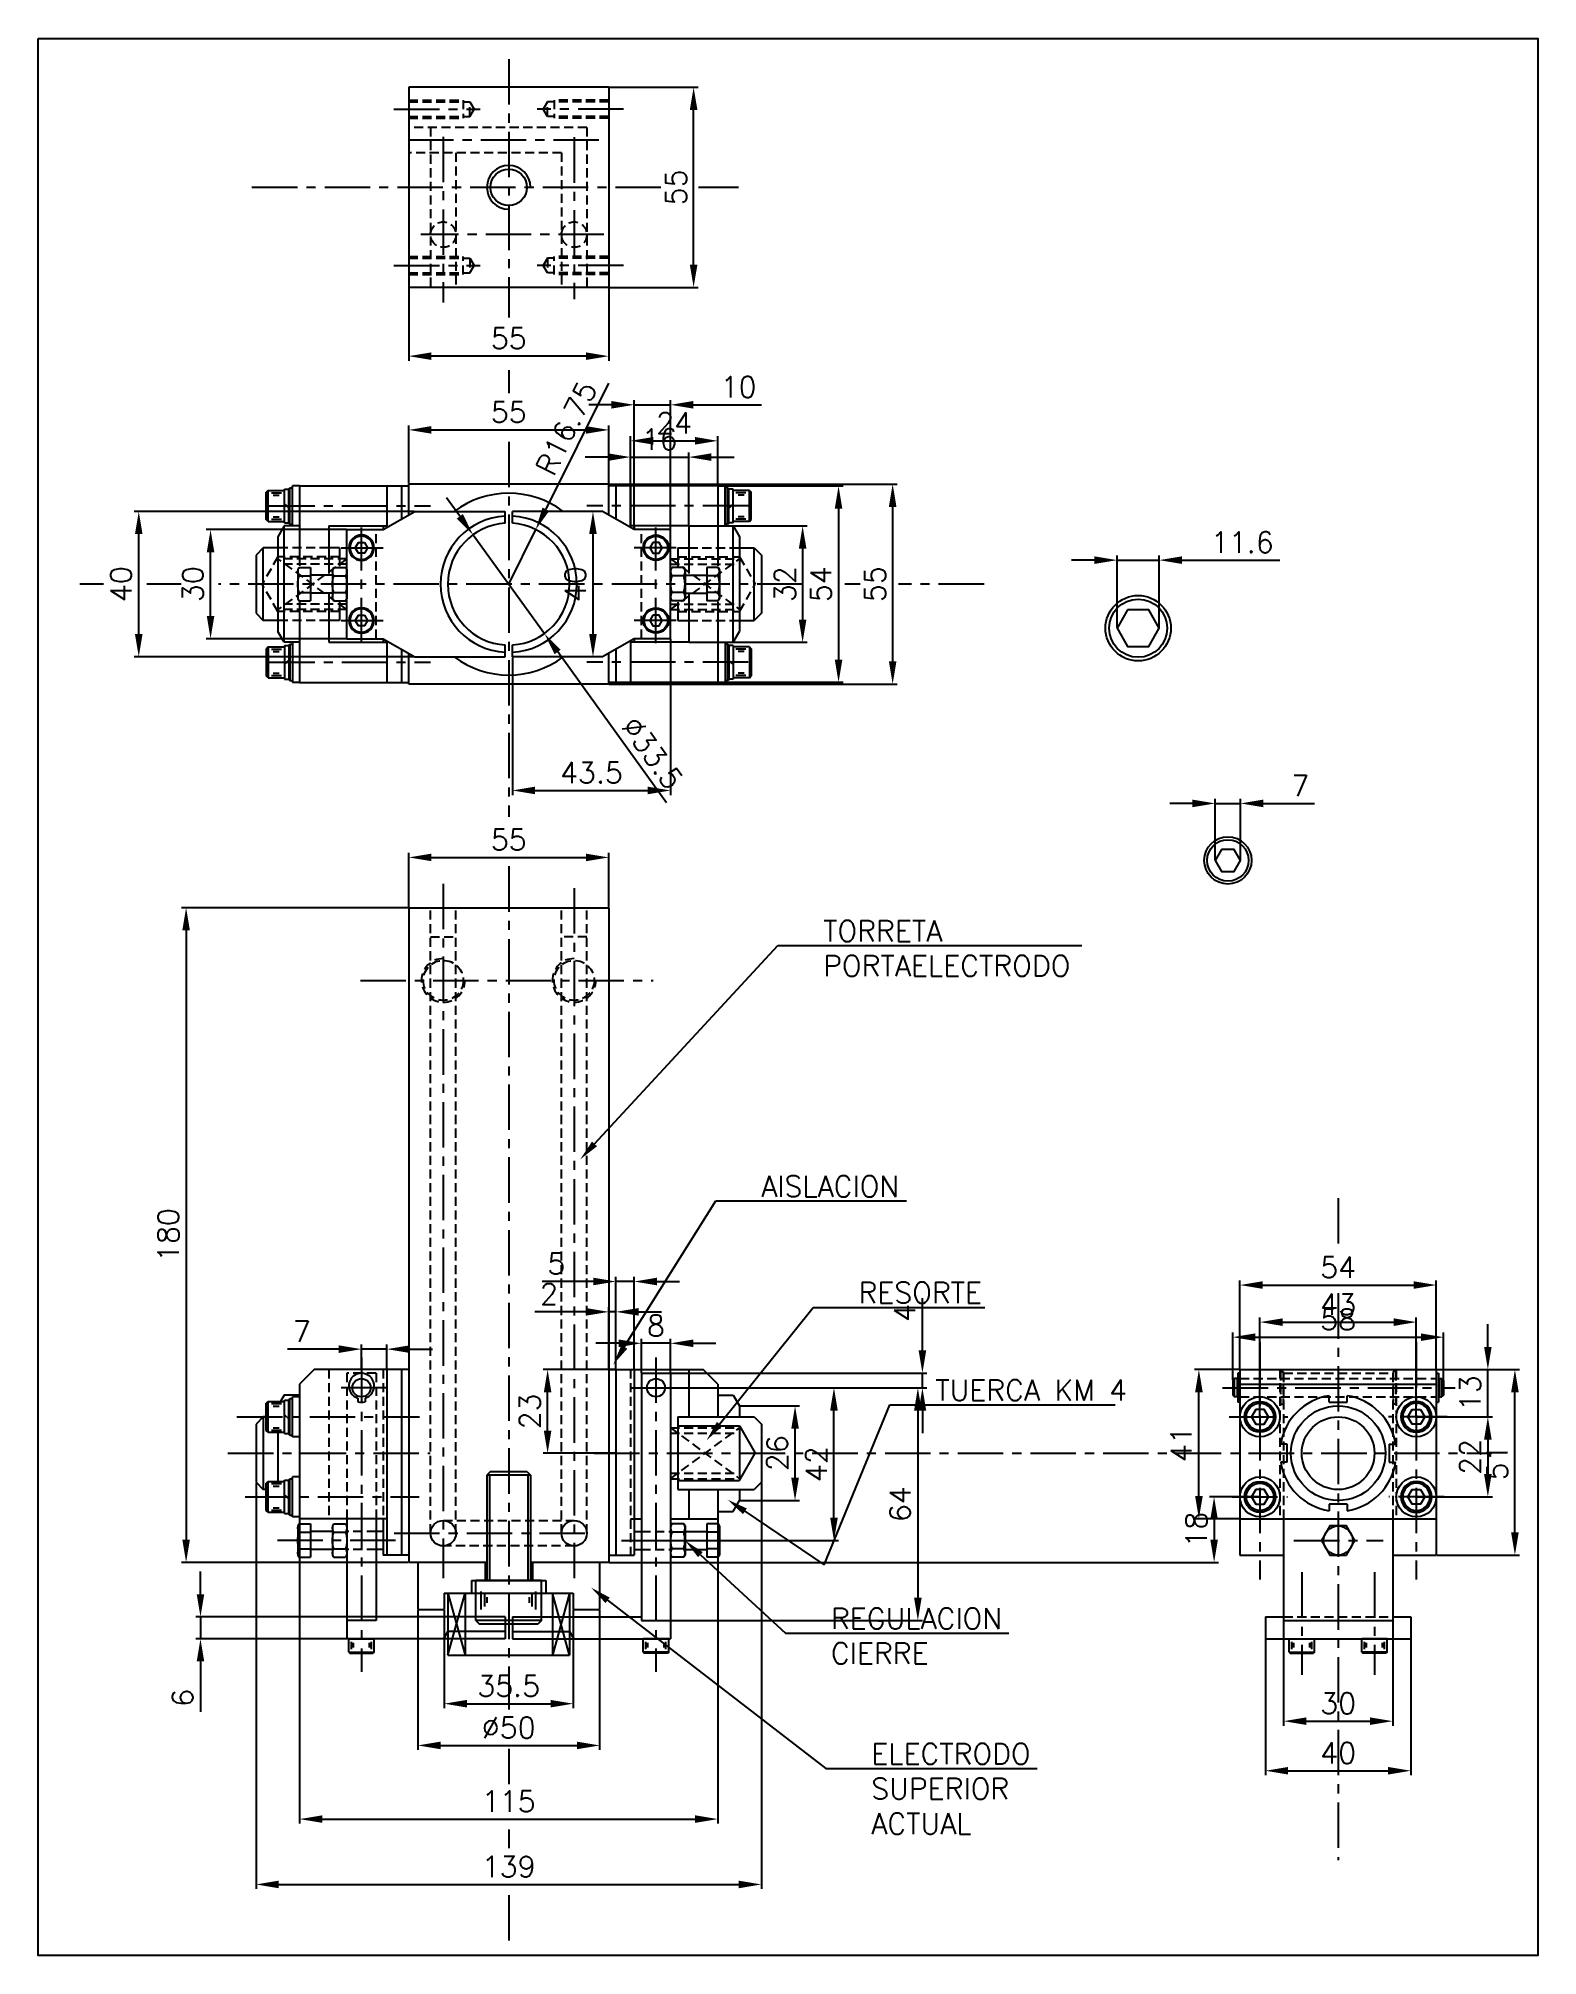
# Model space of a CAD drawing. Extents: x 0 to 412, y 0 to 527.
import ezdxf
from ezdxf import colors
from ezdxf.entities.mleader import LeaderData, LeaderLine
from ezdxf.math import Vec2, Vec3

# ---------------------------------------------------------------- set-up
doc = ezdxf.new("R2010")
doc.units = 0
doc.header["$LTSCALE"] = 10
doc.header["$MEASUREMENT"] = 0
doc.linetypes.add('CENTER', pattern=[2, 1.25, -0.25, 0.25, -0.25])
doc.linetypes.add('HIDDEN', pattern=[0.375, 0.25, -0.125])
doc.layers.get('0').update_dxf_attribs({"linetype": 'CONTINUOUS'})
doc.layers.get('DEFPOINTS').update_dxf_attribs({"linetype": 'CONTINUOUS'})
for name, color, linetype in [('CL', 1, 'CENTER'), ('CO', 3, 'CONTINUOUS'), ('CUPLA A SOLDAR', 5, 'CONTINUOUS'), ('FI', 1, 'CONTINUOUS'), ('OC', 1, 'HIDDEN')]:
    doc.layers.add(name, color=color, linetype=linetype)
doc.styles.add('ROMANS', font='ROMANS.SHX')
doc.dimstyles.new('2CON5', dxfattribs={"dimscale": 2.5, "dimtxt": 2.3, "dimasz": 2.5, "dimexe": 0.5, "dimexo": 0.06, "dimgap": 0.8, "dimtad": 1, "dimdsep": 46, "dimtxsty": 'ROMANS', "dimcen": -2, "dimclrt": 7, "dimazin": 2, "dimtfac": 0.869565, "dimtmove": 0, "dimatfit": 3, "dimfxl": 1, "dimtolj": 1, "dimarcsym": 0})

msp = doc.modelspace()

# ---------------------------------------------------------------- blocks, each defined once
blk = doc.blocks.new('12912L')
for p, q in [((-9, 11), (-8, 12)), ((-9, 11), (-9, 0)), ((-8, 12), (8, 12)), ((9, 11), (8, 12)), ((9, 11), (9, 0)), ((-9, 0), (9, 0))]:
    blk.add_line(p, q)
at = {"color": 1}
for p, q in [((-9, 11), (9, 11)), ((-7.47, 8.01), (-7.47, 3.03)), ((-6.47, 7.16), (-6.47, 3.89)), ((-5.76, 6.16), (-5.76, 4.6)), ((5.9, 6.16), (5.9, 4.6)), ((6.61, 7.16), (6.61, 3.89)), ((7.61, 8.01), (7.61, 3.03))]:
    blk.add_line(p, q, dxfattribs=at)
blk = doc.blocks.new('04912L')
for p, q in [((-3.5, 3.7), (-3.2, 4)), ((-3.5, 3.7), (-3.5, 0)), ((-3.5, 0), (3.5, 0)), ((-3.2, 4), (3.2, 4)), ((3.5, 3.7), (3.2, 4)), ((3.5, 3.7), (3.5, 0))]:
    blk.add_line(p, q)
at = {"color": 1}
for p, q in [((-3.5, 3.7), (3.5, 3.7)), ((-2.75, 2.85), (-2.75, 0.9)), ((-2.22, 2.4), (-2.22, 1.16)), ((2.22, 2.4), (2.22, 1.16)), ((2.75, 2.85), (2.75, 0.9))]:
    blk.add_line(p, q, dxfattribs=at)
blk = doc.blocks.new('05934L')
for p, q in [((-4, 4), (-4.62, 3.64)), ((-4.62, 3.64), (-4.62, 0.36)), ((-4, 0), (-4.62, 0.36)), ((-4, 4), (-2.31, 4)), ((-4, 0), (-2.31, 0)), ((-2.31, 4), (2.31, 4)), ((-2.31, 3.64), (-2.31, 0.36)), ((-2.31, 0), (2.31, 0)), ((2.31, 4), (4, 4)), ((2.31, 3.64), (2.31, 0.36)), ((2.31, 0), (4, 0)), ((4, 4), (4.62, 3.64)), ((4, 0), (4.62, 0.36)), ((4.62, 3.64), (4.62, 0.36))]:
    blk.add_line(p, q)
for centre, radius, start, end in [((-3.46, 1.96), 2.04, 55.6158, 124.3842), ((-3.46, 2.04), 2.04, 235.6158, 304.3842), ((0, -3.64), 7.64, 72.412, 107.588), ((0, 7.64), 7.64, 252.412, 287.588), ((3.46, 1.96), 2.04, 55.6158, 124.3842), ((3.46, 2.04), 2.04, 235.6158, 304.3842)]:
    blk.add_arc(centre, radius, start, end)
blk = doc.blocks.new('05933L')
for p, q in [((-4, 3.5), (-4.62, 3.14)), ((-4.62, 3.14), (-4.62, 0)), ((-4.62, 0), (4.62, 0)), ((-4, 3.5), (-2.31, 3.5)), ((-2.31, 3.5), (2.31, 3.5)), ((-2.31, 3.14), (-2.31, 0)), ((2.31, 3.5), (4, 3.5)), ((2.31, 3.14), (2.31, 0)), ((4, 3.5), (4.62, 3.14)), ((4.62, 3.14), (4.62, 0))]:
    blk.add_line(p, q)
for centre, radius, start, end in [((-3.46, 1.46), 2.04, 55.6158, 124.3842), ((0, -4.14), 7.64, 72.412, 107.588), ((3.46, 1.46), 2.04, 55.6158, 124.3842)]:
    blk.add_arc(centre, radius, start, end)
blk = doc.blocks.new('04912S')
blk.add_lwpolyline([(-0.85, 1.47), (-1.7, 0), (-0.85, -1.47), (0.85, -1.47), (1.7, 0), (0.85, 1.47)], close=True)
blk.add_circle((0, 0), 3.5)
at = {"color": 1}
blk.add_circle((0, 0), 3.2, dxfattribs=at)
blk = doc.blocks.new('05933S')
blk.add_lwpolyline([(2.31, -4), (4.62, 0), (2.31, 4), (-2.31, 4), (-4.62, 0), (-2.31, -4)], close=True)
at = {"color": 1}
blk.add_circle((0, 0), 4, dxfattribs=at)
blk = doc.blocks.new('05912S')
blk.add_lwpolyline([(-1.18, 2.04), (-2.35, 0), (-1.18, -2.04), (1.18, -2.04), (2.35, 0), (1.18, 2.04)], close=True)
blk.add_circle((0, 0), 4.25)
at = {"color": 1}
blk.add_circle((0, 0), 3.75, dxfattribs=at)
blk = doc.blocks.new('05125')
for p, q in [((-4.7, 1), (-5, 0.7)), ((-5, 0.7), (-5, 0)), ((-5, 0), (5, 0)), ((-4.7, 1), (4.7, 1)), ((4.7, 1), (5, 0.7)), ((5, 0.7), (5, 0))]:
    blk.add_line(p, q)
at = {"color": 1}
blk.add_line((-5, 0.7), (5, 0.7), dxfattribs=at)
blk = doc.blocks.new('05127')
for p, q in [((-4.6, 1.2), (4.6, 1.2)), ((-4.6, 1.2), (-4.6, 0)), ((-4.6, 0), (4.6, 0)), ((0.51, 1.2), (-0.53, 0)), ((4.6, 1.2), (4.6, 0))]:
    blk.add_line(p, q)
blk = doc.blocks.new('05912L')
for p, q in [((-4.25, 4.5), (-3.75, 5)), ((-4.25, 4.5), (-4.25, 0)), ((-4.25, 0), (4.25, 0)), ((-3.75, 5), (3.75, 5)), ((4.25, 4.5), (3.75, 5)), ((4.25, 4.5), (4.25, 0))]:
    blk.add_line(p, q)
at = {"color": 1}
for p, q in [((-4.25, 4.5), (4.25, 4.5)), ((-3.64, 3.52), (-3.64, 0.79)), ((-2.98, 3.1), (-2.98, 1.41)), ((2.98, 3.1), (2.98, 1.41)), ((3.64, 3.52), (3.64, 0.79))]:
    blk.add_line(p, q, dxfattribs=at)
blk = doc.blocks.new('*D10')
at = {"layer": 'CO', "color": 0, "lineweight": -2}
for p, q in [((101.88, 404.75), (101.88, 420.75)), ((108.13, 419.5), (150.63, 419.5)), ((156.88, 404.75), (156.88, 420.75))]:
    blk.add_line(p, q, dxfattribs=at)
at = {"layer": 'CO', "color": 0}
for points in [[(108.13, 420.55), (108.13, 418.46), (101.88, 419.5)], [(150.63, 420.55), (150.63, 418.46), (156.88, 419.5)]]:
    blk.add_solid(points, dxfattribs=at)
at = {"layer": 'DEFPOINTS', "color": 0}
for p in [(156.88, 419.5), (101.88, 404.6), (156.88, 404.6)]:
    blk.add_point(p, dxfattribs=at)
at = {"layer": 'CO', "color": 7, "insert": (129.38, 424.38), "char_height": 5.75, "attachment_point": 5, "style": 'ROMANS'}
blk.add_mtext('\\A1;55', dxfattribs=at)
blk = doc.blocks.new('*D11')
at = {"layer": 'CO', "color": 0, "lineweight": -2}
for p, q in [((187.03, 404.1), (221.36, 404.1)), ((220.11, 397.85), (220.11, 356.35)), ((187.03, 350.1), (221.36, 350.1))]:
    blk.add_line(p, q, dxfattribs=at)
at = {"layer": 'CO', "color": 0}
for points in [[(219.07, 397.85), (221.15, 397.85), (220.11, 404.1)], [(219.07, 356.35), (221.15, 356.35), (220.11, 350.1)]]:
    blk.add_solid(points, dxfattribs=at)
at = {"layer": 'DEFPOINTS', "color": 0}
for p in [(186.88, 404.1), (186.88, 350.1), (220.11, 350.1)]:
    blk.add_point(p, dxfattribs=at)
at = {"layer": 'CO', "color": 7, "insert": (215.24, 377.1), "char_height": 5.75, "attachment_point": 5, "rotation": 90, "style": 'ROMANS'}
blk.add_mtext('\\A1;54', dxfattribs=at)
blk = doc.blocks.new('*D12')
at = {"layer": 'CO', "color": 0, "lineweight": -2}
for p, q in [((157.03, 404.6), (236.24, 404.6)), ((234.99, 398.35), (234.99, 355.85)), ((157.03, 349.6), (236.24, 349.6))]:
    blk.add_line(p, q, dxfattribs=at)
at = {"layer": 'CO', "color": 0}
for points in [[(233.95, 398.35), (236.03, 398.35), (234.99, 404.6)], [(233.95, 355.85), (236.03, 355.85), (234.99, 349.6)]]:
    blk.add_solid(points, dxfattribs=at)
at = {"layer": 'DEFPOINTS', "color": 0}
for p in [(156.88, 404.6), (156.88, 349.6), (234.99, 349.6)]:
    blk.add_point(p, dxfattribs=at)
at = {"layer": 'CO', "color": 7, "insert": (230.12, 377.1), "char_height": 5.75, "attachment_point": 5, "rotation": 90, "style": 'ROMANS'}
blk.add_mtext('\\A1;55', dxfattribs=at)
blk = doc.blocks.new('*D13')
at = {"layer": 'CO', "color": 0, "lineweight": -2}
for p, q in [((115.92, 395.75), (112.26, 400.81)), ((119.58, 390.68), (139.19, 363.52)), ((172.78, 317), (142.85, 358.45))]:
    blk.add_line(p, q, dxfattribs=at)
at = {"layer": 'CO', "color": 0}
for points in [[(116.76, 396.36), (115.07, 395.14), (119.58, 390.68)], [(143.69, 359.06), (142, 357.84), (139.19, 363.52)]]:
    blk.add_solid(points, dxfattribs=at)
at = {"layer": 'DEFPOINTS', "color": 0}
for p in [(119.58, 390.68), (139.19, 363.52)]:
    blk.add_point(p, dxfattribs=at)
at = {"layer": 'CO', "color": 7, "insert": (168.91, 330.69), "char_height": 5.75, "attachment_point": 5, "rotation": 305.8315, "style": 'ROMANS'}
blk.add_mtext('\\A1;∅33.5', dxfattribs=at)
blk = doc.blocks.new('*D18')
at = {"layer": 'CO', "color": 0, "lineweight": -2}
for p, q in [((101.88, 288.29), (101.88, 303.21)), ((108.13, 301.96), (150.63, 301.96)), ((156.88, 288.29), (156.88, 303.21))]:
    blk.add_line(p, q, dxfattribs=at)
at = {"layer": 'CO', "color": 0}
for points in [[(108.13, 303), (108.13, 300.92), (101.88, 301.96)], [(150.63, 303), (150.63, 300.92), (156.88, 301.96)]]:
    blk.add_solid(points, dxfattribs=at)
at = {"layer": 'DEFPOINTS', "color": 0}
for p in [(156.88, 301.96), (101.88, 288.14), (156.88, 288.14)]:
    blk.add_point(p, dxfattribs=at)
at = {"layer": 'CO', "color": 7, "insert": (129.38, 306.83), "char_height": 5.75, "attachment_point": 5, "style": 'ROMANS'}
blk.add_mtext('\\A1;55', dxfattribs=at)
blk = doc.blocks.new('*D19')
at = {"layer": 'CO', "color": 0, "lineweight": -2}
for p, q in [((104.38, 94.99), (104.38, 56.55)), ((154.38, 94.99), (154.38, 56.55)), ((110.63, 57.8), (148.13, 57.8))]:
    blk.add_line(p, q, dxfattribs=at)
at = {"layer": 'CO', "color": 0}
for points in [[(110.63, 58.84), (110.63, 56.76), (104.38, 57.8)], [(148.13, 58.84), (148.13, 56.76), (154.38, 57.8)]]:
    blk.add_solid(points, dxfattribs=at)
at = {"layer": 'DEFPOINTS', "color": 0}
for p in [(104.38, 95.14), (154.38, 95.14), (154.38, 57.8)]:
    blk.add_point(p, dxfattribs=at)
at = {"layer": 'CO', "color": 7, "insert": (129.38, 62.68), "char_height": 5.75, "attachment_point": 5, "style": 'ROMANS'}
blk.add_mtext('\\A1;%%C50', dxfattribs=at)
blk = doc.blocks.new('*D20')
at = {"layer": 'CO', "color": 0, "lineweight": -2}
for p, q in [((71.88, 119.99), (71.88, 36.3)), ((186.88, 119.99), (186.88, 36.3)), ((78.13, 37.55), (180.63, 37.55))]:
    blk.add_line(p, q, dxfattribs=at)
at = {"layer": 'CO', "color": 0}
for points in [[(78.13, 38.59), (78.13, 36.51), (71.88, 37.55)], [(180.63, 38.59), (180.63, 36.51), (186.88, 37.55)]]:
    blk.add_solid(points, dxfattribs=at)
at = {"layer": 'DEFPOINTS', "color": 0}
for p in [(71.88, 120.14), (186.88, 120.14), (186.88, 37.55)]:
    blk.add_point(p, dxfattribs=at)
at = {"layer": 'CO', "color": 7, "insert": (129.38, 42.43), "char_height": 5.75, "attachment_point": 5, "style": 'ROMANS'}
blk.add_mtext('\\A1;115', dxfattribs=at)
blk = doc.blocks.new('*D21')
at = {"layer": 'CO', "color": 0, "lineweight": -2}
for p, q in [((59.88, 129.99), (59.88, 18.33)), ((198.88, 129.99), (198.88, 18.33)), ((66.13, 19.58), (192.63, 19.58))]:
    blk.add_line(p, q, dxfattribs=at)
at = {"layer": 'CO', "color": 0}
for points in [[(66.13, 20.62), (66.13, 18.53), (59.88, 19.58)], [(192.63, 20.62), (192.63, 18.53), (198.88, 19.58)]]:
    blk.add_solid(points, dxfattribs=at)
at = {"layer": 'DEFPOINTS', "color": 0}
for p in [(59.88, 130.14), (198.88, 130.14), (198.88, 19.58)]:
    blk.add_point(p, dxfattribs=at)
at = {"layer": 'CO', "color": 7, "insert": (129.38, 24.45), "char_height": 5.75, "attachment_point": 5, "style": 'ROMANS'}
blk.add_mtext('\\A1;139', dxfattribs=at)
blk = doc.blocks.new('*D14')
at = {"layer": 'CO', "color": 0, "lineweight": -2}
for p, q in [((103.39, 397.1), (26.37, 397.1)), ((27.62, 363.35), (27.62, 390.85)), ((103.39, 357.1), (26.37, 357.1))]:
    blk.add_line(p, q, dxfattribs=at)
at = {"layer": 'CO', "color": 0}
for points in [[(26.58, 390.85), (28.66, 390.85), (27.62, 397.1)], [(26.58, 363.35), (28.66, 363.35), (27.62, 357.1)]]:
    blk.add_solid(points, dxfattribs=at)
at = {"layer": 'DEFPOINTS', "color": 0}
for p in [(27.62, 397.1), (103.54, 397.1), (103.54, 357.1)]:
    blk.add_point(p, dxfattribs=at)
at = {"layer": 'CO', "color": 7, "insert": (22.75, 377.1), "char_height": 5.75, "attachment_point": 5, "rotation": 90, "style": 'ROMANS'}
blk.add_mtext('\\A1;40', dxfattribs=at)
blk = doc.blocks.new('*D15')
at = {"layer": 'CO', "color": 0, "lineweight": -2}
for p, q in [((84.73, 392.1), (46.12, 392.1)), ((47.37, 368.35), (47.37, 385.85)), ((84.73, 362.1), (46.12, 362.1))]:
    blk.add_line(p, q, dxfattribs=at)
at = {"layer": 'CO', "color": 0}
for points in [[(46.33, 385.85), (48.41, 385.85), (47.37, 392.1)], [(46.33, 368.35), (48.41, 368.35), (47.37, 362.1)]]:
    blk.add_solid(points, dxfattribs=at)
at = {"layer": 'DEFPOINTS', "color": 0}
for p in [(47.37, 392.1), (84.88, 392.1), (84.88, 362.1)]:
    blk.add_point(p, dxfattribs=at)
at = {"layer": 'CO', "color": 7, "insert": (42.5, 377.1), "char_height": 5.75, "attachment_point": 5, "rotation": 90, "style": 'ROMANS'}
blk.add_mtext('\\A1;30', dxfattribs=at)
blk = doc.blocks.new('*D22')
at = {"layer": 'CO', "color": 0, "lineweight": -2}
for p, q in [((330.52, 161.29), (330.52, 185.63)), ((384.52, 161.29), (384.52, 185.63)), ((336.77, 184.38), (378.27, 184.38))]:
    blk.add_line(p, q, dxfattribs=at)
at = {"layer": 'CO', "color": 0}
for points in [[(336.77, 185.42), (336.77, 183.34), (330.52, 184.38)], [(378.27, 185.42), (378.27, 183.34), (384.52, 184.38)]]:
    blk.add_solid(points, dxfattribs=at)
at = {"layer": 'DEFPOINTS', "color": 0}
for p in [(384.52, 184.38), (330.52, 161.14), (384.52, 161.14)]:
    blk.add_point(p, dxfattribs=at)
at = {"layer": 'CO', "color": 7, "insert": (357.52, 189.26), "char_height": 5.75, "attachment_point": 5, "style": 'ROMANS'}
blk.add_mtext('\\A1;54', dxfattribs=at)
blk = doc.blocks.new('*D23')
at = {"layer": 'CO', "color": 0, "lineweight": -2}
for p, q in [((342.52, 86.99), (342.52, 63.22)), ((372.52, 86.99), (372.52, 63.22)), ((348.77, 64.47), (366.27, 64.47))]:
    blk.add_line(p, q, dxfattribs=at)
at = {"layer": 'CO', "color": 0}
for points in [[(348.77, 65.51), (348.77, 63.43), (342.52, 64.47)], [(366.27, 65.51), (366.27, 63.43), (372.52, 64.47)]]:
    blk.add_solid(points, dxfattribs=at)
at = {"layer": 'DEFPOINTS', "color": 0}
for p in [(342.52, 87.14), (372.52, 87.14), (372.52, 64.47)]:
    blk.add_point(p, dxfattribs=at)
at = {"layer": 'CO', "color": 7, "insert": (357.52, 69.35), "char_height": 5.75, "attachment_point": 5, "style": 'ROMANS'}
blk.add_mtext('\\A1;30', dxfattribs=at)
blk = doc.blocks.new('*D24')
at = {"layer": 'CO', "color": 0, "lineweight": -2}
for p, q in [((337.52, 86.99), (337.52, 49.59)), ((377.52, 86.99), (377.52, 49.59)), ((343.77, 50.84), (371.27, 50.84))]:
    blk.add_line(p, q, dxfattribs=at)
at = {"layer": 'CO', "color": 0}
for points in [[(343.77, 51.88), (343.77, 49.8), (337.52, 50.84)], [(371.27, 51.88), (371.27, 49.8), (377.52, 50.84)]]:
    blk.add_solid(points, dxfattribs=at)
at = {"layer": 'DEFPOINTS', "color": 0}
for p in [(337.52, 87.14), (377.52, 87.14), (377.52, 50.84)]:
    blk.add_point(p, dxfattribs=at)
at = {"layer": 'CO', "color": 7, "insert": (357.52, 55.71), "char_height": 5.75, "attachment_point": 5, "style": 'ROMANS'}
blk.add_mtext('\\A1;40', dxfattribs=at)
blk = doc.blocks.new('*D25')
at = {"layer": 'CO', "color": 0, "lineweight": -2}
for p, q in [((44.6, 99.39), (44.6, 105.64)), ((92.73, 93.14), (43.35, 93.14)), ((44.6, 93.14), (44.6, 87.14)), ((84.73, 87.14), (43.35, 87.14)), ((44.6, 80.89), (44.6, 67.08))]:
    blk.add_line(p, q, dxfattribs=at)
at = {"layer": 'CO', "color": 0}
for points in [[(43.56, 99.39), (45.64, 99.39), (44.6, 93.14)], [(43.56, 80.89), (45.64, 80.89), (44.6, 87.14)]]:
    blk.add_solid(points, dxfattribs=at)
at = {"layer": 'DEFPOINTS', "color": 0}
for p in [(92.88, 93.14), (44.6, 87.14), (84.88, 87.14)]:
    blk.add_point(p, dxfattribs=at)
at = {"layer": 'CO', "color": 7, "insert": (39.73, 70.86), "char_height": 5.75, "attachment_point": 5, "rotation": 90, "style": 'ROMANS'}
blk.add_mtext('\\A1;6', dxfattribs=at)
blk = doc.blocks.new('*D16')
at = {"layer": 'CO', "color": 0, "lineweight": -2}
for p, q in [((101.88, 458.55), (101.88, 438.53)), ((156.88, 458.55), (156.88, 438.53)), ((150.63, 439.78), (108.13, 439.78))]:
    blk.add_line(p, q, dxfattribs=at)
at = {"layer": 'CO', "color": 0}
for points in [[(108.13, 440.82), (108.13, 438.74), (101.88, 439.78)], [(150.63, 440.82), (150.63, 438.74), (156.88, 439.78)]]:
    blk.add_solid(points, dxfattribs=at)
at = {"layer": 'DEFPOINTS', "color": 0}
for p in [(101.88, 458.7), (156.88, 458.7), (101.88, 439.78)]:
    blk.add_point(p, dxfattribs=at)
at = {"layer": 'CO', "color": 7, "insert": (129.38, 444.66), "char_height": 5.75, "attachment_point": 5, "style": 'ROMANS'}
blk.add_mtext('\\A1;55', dxfattribs=at)
blk = doc.blocks.new('*D17')
at = {"layer": 'CO', "color": 0, "lineweight": -2}
for p, q in [((157.03, 513.7), (181.49, 513.7)), ((180.24, 464.95), (180.24, 507.45)), ((157.03, 458.7), (181.49, 458.7))]:
    blk.add_line(p, q, dxfattribs=at)
at = {"layer": 'CO', "color": 0}
for points in [[(179.2, 507.45), (181.29, 507.45), (180.24, 513.7)], [(179.2, 464.95), (181.29, 464.95), (180.24, 458.7)]]:
    blk.add_solid(points, dxfattribs=at)
at = {"layer": 'DEFPOINTS', "color": 0}
for p in [(156.88, 513.7), (180.24, 513.7), (156.88, 458.7)]:
    blk.add_point(p, dxfattribs=at)
at = {"layer": 'CO', "color": 7, "insert": (175.37, 486.2), "char_height": 5.75, "attachment_point": 5, "rotation": 90, "style": 'ROMANS'}
blk.add_mtext('\\A1;55', dxfattribs=at)
blk = doc.blocks.new('*D27')
at = {"layer": 'CO', "color": 0, "lineweight": -2}
for p, q in [((111.63, 94.99), (111.63, 68.03)), ((147.13, 94.99), (147.13, 68.03)), ((117.88, 69.28), (140.88, 69.28))]:
    blk.add_line(p, q, dxfattribs=at)
at = {"layer": 'CO', "color": 0}
for points in [[(117.88, 70.32), (117.88, 68.24), (111.63, 69.28)], [(140.88, 70.32), (140.88, 68.24), (147.13, 69.28)]]:
    blk.add_solid(points, dxfattribs=at)
at = {"layer": 'DEFPOINTS', "color": 0}
for p in [(111.63, 95.14), (147.13, 95.14), (147.13, 69.28)]:
    blk.add_point(p, dxfattribs=at)
at = {"layer": 'CO', "color": 7, "insert": (129.38, 74.15), "char_height": 5.75, "attachment_point": 5, "style": 'ROMANS'}
blk.add_mtext('\\A1;35.5', dxfattribs=at)
blk = doc.blocks.new('*D32')
at = {"layer": 'CO', "color": 0, "lineweight": -2}
for p, q in [((101.73, 288.14), (39.4, 288.14)), ((40.65, 281.89), (40.65, 114.39)), ((101.73, 108.14), (39.4, 108.14))]:
    blk.add_line(p, q, dxfattribs=at)
at = {"layer": 'CO', "color": 0}
for points in [[(39.61, 281.89), (41.69, 281.89), (40.65, 288.14)], [(39.61, 114.39), (41.69, 114.39), (40.65, 108.14)]]:
    blk.add_solid(points, dxfattribs=at)
at = {"layer": 'DEFPOINTS', "color": 0}
for p in [(101.88, 288.14), (40.65, 108.14), (101.88, 108.14)]:
    blk.add_point(p, dxfattribs=at)
at = {"layer": 'CO', "color": 7, "insert": (35.77, 198.14), "char_height": 5.75, "attachment_point": 5, "rotation": 90, "style": 'ROMANS'}
blk.add_mtext('\\A1;180', dxfattribs=at)
blk = doc.blocks.new('*D33')
at = {"layer": 'CO', "color": 0, "lineweight": -2}
for p, q in [((336.02, 148.29), (336.02, 175.44)), ((342.27, 174.19), (372.77, 174.19)), ((379.02, 148.29), (379.02, 175.44))]:
    blk.add_line(p, q, dxfattribs=at)
at = {"layer": 'CO', "color": 0}
for points in [[(342.27, 175.23), (342.27, 173.14), (336.02, 174.19)], [(372.77, 175.23), (372.77, 173.14), (379.02, 174.19)]]:
    blk.add_solid(points, dxfattribs=at)
at = {"layer": 'DEFPOINTS', "color": 0}
for p in [(379.02, 174.19), (336.02, 148.14), (379.02, 148.14)]:
    blk.add_point(p, dxfattribs=at)
at = {"layer": 'CO', "color": 7, "insert": (357.52, 179.06), "char_height": 5.75, "attachment_point": 5, "style": 'ROMANS'}
blk.add_mtext('\\A1;43', dxfattribs=at)
blk = doc.blocks.new('*D34')
at = {"layer": 'CO', "color": 0, "lineweight": -2}
for p, q in [((379.17, 148.14), (399.95, 148.14)), ((398.7, 141.89), (398.7, 132.39)), ((379.17, 126.14), (399.95, 126.14))]:
    blk.add_line(p, q, dxfattribs=at)
at = {"layer": 'CO', "color": 0}
for points in [[(397.66, 141.89), (399.74, 141.89), (398.7, 148.14)], [(397.66, 132.39), (399.74, 132.39), (398.7, 126.14)]]:
    blk.add_solid(points, dxfattribs=at)
at = {"layer": 'DEFPOINTS', "color": 0}
for p in [(379.02, 148.14), (379.02, 126.14), (398.7, 126.14)]:
    blk.add_point(p, dxfattribs=at)
at = {"layer": 'CO', "color": 7, "insert": (393.83, 137.14), "char_height": 5.75, "attachment_point": 5, "rotation": 90, "style": 'ROMANS'}
blk.add_mtext('\\A1;22', dxfattribs=at)
blk = doc.blocks.new('*D35')
at = {"layer": 'CO', "color": 0, "lineweight": -2}
for p, q in [((335.87, 126.14), (322.15, 126.14)), ((323.4, 119.89), (323.4, 114.39)), ((157.03, 108.14), (324.65, 108.14))]:
    blk.add_line(p, q, dxfattribs=at)
at = {"layer": 'CO', "color": 0}
for points in [[(322.36, 119.89), (324.44, 119.89), (323.4, 126.14)], [(322.36, 114.39), (324.44, 114.39), (323.4, 108.14)]]:
    blk.add_solid(points, dxfattribs=at)
at = {"layer": 'DEFPOINTS', "color": 0}
for p in [(336.02, 126.14), (156.88, 108.14), (323.4, 108.14)]:
    blk.add_point(p, dxfattribs=at)
at = {"layer": 'CO', "color": 7, "insert": (318.52, 117.14), "char_height": 5.75, "attachment_point": 5, "rotation": 90, "style": 'ROMANS'}
blk.add_mtext('\\A1;18', dxfattribs=at)
blk = doc.blocks.new('*D36')
at = {"layer": 'CO', "color": 0, "lineweight": -2}
for p, q in [((398.7, 167.39), (398.7, 173.64)), ((384.67, 161.14), (399.95, 161.14)), ((398.7, 148.14), (398.7, 161.14)), ((379.32, 148.14), (399.95, 148.14)), ((398.7, 141.89), (398.7, 135.64))]:
    blk.add_line(p, q, dxfattribs=at)
at = {"layer": 'CO', "color": 0}
for points in [[(397.66, 167.39), (399.74, 167.39), (398.7, 161.14)], [(397.66, 141.89), (399.74, 141.89), (398.7, 148.14)]]:
    blk.add_solid(points, dxfattribs=at)
at = {"layer": 'DEFPOINTS', "color": 0}
for p in [(384.52, 161.14), (398.7, 161.14), (379.17, 148.14)]:
    blk.add_point(p, dxfattribs=at)
at = {"layer": 'CO', "color": 7, "insert": (393.83, 154.64), "char_height": 5.75, "attachment_point": 5, "rotation": 90, "style": 'ROMANS'}
blk.add_mtext('\\A1;13', dxfattribs=at)
blk = doc.blocks.new('*D37')
at = {"layer": 'CO', "color": 0, "lineweight": -2}
for p, q in [((384.82, 161.14), (407.39, 161.14)), ((406.14, 116.39), (406.14, 154.89)), ((384.67, 110.14), (407.39, 110.14))]:
    blk.add_line(p, q, dxfattribs=at)
at = {"layer": 'CO', "color": 0}
for points in [[(405.1, 154.89), (407.19, 154.89), (406.14, 161.14)], [(405.1, 116.39), (407.19, 116.39), (406.14, 110.14)]]:
    blk.add_solid(points, dxfattribs=at)
at = {"layer": 'DEFPOINTS', "color": 0}
for p in [(384.67, 161.14), (406.14, 161.14), (384.52, 110.14)]:
    blk.add_point(p, dxfattribs=at)
at = {"layer": 'CO', "color": 7, "insert": (401.27, 135.64), "char_height": 5.75, "attachment_point": 5, "rotation": 90, "style": 'ROMANS'}
blk.add_mtext('\\A1;51', dxfattribs=at)
blk = doc.blocks.new('*D38')
at = {"layer": 'CO', "color": 0, "lineweight": -2}
for p, q in [((150.63, 177.01), (136.55, 177.01)), ((156.88, 161.29), (156.88, 178.26)), ((158.88, 177.01), (156.88, 177.01)), ((158.88, 161.29), (158.88, 178.26)), ((165.13, 177.01), (171.38, 177.01))]:
    blk.add_line(p, q, dxfattribs=at)
at = {"layer": 'CO', "color": 0}
for points in [[(150.63, 178.06), (150.63, 175.97), (156.88, 177.01)], [(165.13, 178.06), (165.13, 175.97), (158.88, 177.01)]]:
    blk.add_solid(points, dxfattribs=at)
at = {"layer": 'DEFPOINTS', "color": 0}
for p in [(156.88, 177.01), (156.88, 161.14), (158.88, 161.14)]:
    blk.add_point(p, dxfattribs=at)
at = {"layer": 'CO', "color": 7, "insert": (140.47, 181.89), "char_height": 5.75, "attachment_point": 5, "style": 'ROMANS'}
blk.add_mtext('\\A1;2', dxfattribs=at)
blk = doc.blocks.new('*D39')
at = {"layer": 'CO', "color": 0, "lineweight": -2}
for p, q in [((152.63, 185.35), (138.55, 185.35)), ((158.88, 161.29), (158.88, 186.6)), ((163.88, 185.35), (158.88, 185.35)), ((163.88, 161.29), (163.88, 186.6)), ((170.13, 185.35), (176.38, 185.35))]:
    blk.add_line(p, q, dxfattribs=at)
at = {"layer": 'CO', "color": 0}
for points in [[(152.63, 186.4), (152.63, 184.31), (158.88, 185.35)], [(170.13, 186.4), (170.13, 184.31), (163.88, 185.35)]]:
    blk.add_solid(points, dxfattribs=at)
at = {"layer": 'DEFPOINTS', "color": 0}
for p in [(158.88, 185.35), (158.88, 161.14), (163.88, 161.14)]:
    blk.add_point(p, dxfattribs=at)
at = {"layer": 'CO', "color": 7, "insert": (142.47, 190.23), "char_height": 5.75, "attachment_point": 5, "style": 'ROMANS'}
blk.add_mtext('\\A1;5', dxfattribs=at)
blk = doc.blocks.new('*D40')
at = {"layer": 'CO', "color": 0, "lineweight": -2}
for p, q in [((179.03, 393.1), (211.47, 393.1)), ((210.22, 386.85), (210.22, 367.35)), ((179.03, 361.1), (211.47, 361.1))]:
    blk.add_line(p, q, dxfattribs=at)
at = {"layer": 'CO', "color": 0}
for points in [[(209.18, 386.85), (211.27, 386.85), (210.22, 393.1)], [(209.18, 367.35), (211.27, 367.35), (210.22, 361.1)]]:
    blk.add_solid(points, dxfattribs=at)
at = {"layer": 'DEFPOINTS', "color": 0}
for p in [(178.88, 393.1), (178.88, 361.1), (210.22, 361.1)]:
    blk.add_point(p, dxfattribs=at)
at = {"layer": 'CO', "color": 7, "insert": (205.35, 377.1), "char_height": 5.75, "attachment_point": 5, "rotation": 90, "style": 'ROMANS'}
blk.add_mtext('\\A1;32', dxfattribs=at)
blk = doc.blocks.new('*D41')
at = {"layer": 'CO', "color": 0, "lineweight": -2}
for p, q in [((162.88, 404.25), (162.88, 417.75)), ((169.13, 416.5), (180.63, 416.5)), ((186.88, 404.25), (186.88, 417.75))]:
    blk.add_line(p, q, dxfattribs=at)
at = {"layer": 'CO', "color": 0}
for points in [[(169.13, 417.55), (169.13, 415.46), (162.88, 416.5)], [(180.63, 417.55), (180.63, 415.46), (186.88, 416.5)]]:
    blk.add_solid(points, dxfattribs=at)
at = {"layer": 'DEFPOINTS', "color": 0}
for p in [(186.88, 416.5), (162.88, 404.1), (186.88, 404.1)]:
    blk.add_point(p, dxfattribs=at)
at = {"layer": 'CO', "color": 7, "insert": (174.88, 421.38), "char_height": 5.75, "attachment_point": 5, "style": 'ROMANS'}
blk.add_mtext('\\A1;24', dxfattribs=at)
blk = doc.blocks.new('*D42')
at = {"layer": 'CO', "color": 0, "lineweight": -2}
for p, q in [((156.63, 412.03), (150.38, 412.03)), ((162.88, 393.25), (162.88, 413.28)), ((162.88, 412.03), (178.88, 412.03)), ((178.88, 393.25), (178.88, 413.28)), ((185.13, 412.03), (191.38, 412.03))]:
    blk.add_line(p, q, dxfattribs=at)
at = {"layer": 'CO', "color": 0}
for points in [[(156.63, 413.07), (156.63, 410.98), (162.88, 412.03)], [(185.13, 413.07), (185.13, 410.98), (178.88, 412.03)]]:
    blk.add_solid(points, dxfattribs=at)
at = {"layer": 'DEFPOINTS', "color": 0}
for p in [(178.88, 412.03), (162.88, 393.1), (178.88, 393.1)]:
    blk.add_point(p, dxfattribs=at)
at = {"layer": 'CO', "color": 7, "insert": (170.88, 416.9), "char_height": 5.75, "attachment_point": 5, "style": 'ROMANS'}
blk.add_mtext('\\A1;16', dxfattribs=at)
blk = doc.blocks.new('*D43')
at = {"layer": 'CO', "color": 0, "lineweight": -2}
for p, q in [((330.37, 161.14), (317.97, 161.14)), ((319.22, 126.39), (319.22, 154.89)), ((330.37, 120.14), (317.97, 120.14))]:
    blk.add_line(p, q, dxfattribs=at)
at = {"layer": 'CO', "color": 0}
for points in [[(318.18, 154.89), (320.27, 154.89), (319.22, 161.14)], [(318.18, 126.39), (320.27, 126.39), (319.22, 120.14)]]:
    blk.add_solid(points, dxfattribs=at)
at = {"layer": 'DEFPOINTS', "color": 0}
for p in [(319.22, 161.14), (330.52, 161.14), (330.52, 120.14)]:
    blk.add_point(p, dxfattribs=at)
at = {"layer": 'CO', "color": 7, "insert": (314.35, 140.64), "char_height": 5.75, "attachment_point": 5, "rotation": 90, "style": 'ROMANS'}
blk.add_mtext('\\A1;41', dxfattribs=at)
blk = doc.blocks.new('*D44')
at = {"layer": 'CO', "color": 0, "lineweight": -2}
for p, q in [((82.63, 166.76), (68.55, 166.76)), ((88.88, 161.29), (88.88, 168.01)), ((95.88, 166.76), (88.88, 166.76)), ((95.88, 161.29), (95.88, 168.01)), ((102.13, 166.76), (108.38, 166.76))]:
    blk.add_line(p, q, dxfattribs=at)
at = {"layer": 'CO', "color": 0}
for points in [[(82.63, 167.8), (82.63, 165.71), (88.88, 166.76)], [(102.13, 167.8), (102.13, 165.71), (95.88, 166.76)]]:
    blk.add_solid(points, dxfattribs=at)
at = {"layer": 'DEFPOINTS', "color": 0}
for p in [(88.88, 166.76), (88.88, 161.14), (95.88, 161.14)]:
    blk.add_point(p, dxfattribs=at)
at = {"layer": 'CO', "color": 7, "insert": (72.47, 171.63), "char_height": 5.75, "attachment_point": 5, "style": 'ROMANS'}
blk.add_mtext('\\A1;7', dxfattribs=at)
blk = doc.blocks.new('*D45')
at = {"layer": 'CO', "color": 0, "lineweight": -2}
for p, q in [((158.73, 161.14), (138.83, 161.14)), ((140.08, 144.39), (140.08, 154.89)), ((158.73, 138.14), (138.83, 138.14))]:
    blk.add_line(p, q, dxfattribs=at)
at = {"layer": 'CO', "color": 0}
for points in [[(139.04, 154.89), (141.12, 154.89), (140.08, 161.14)], [(139.04, 144.39), (141.12, 144.39), (140.08, 138.14)]]:
    blk.add_solid(points, dxfattribs=at)
at = {"layer": 'DEFPOINTS', "color": 0}
for p in [(140.08, 161.14), (158.88, 161.14), (158.88, 138.14)]:
    blk.add_point(p, dxfattribs=at)
at = {"layer": 'CO', "color": 7, "insert": (135.2, 149.64), "char_height": 5.75, "attachment_point": 5, "rotation": 90, "style": 'ROMANS'}
blk.add_mtext('\\A1;23', dxfattribs=at)
blk = doc.blocks.new('*D46')
at = {"layer": 'CO', "color": 0, "lineweight": -2}
for p, q in [((193.03, 151.14), (209.39, 151.14)), ((208.14, 131.39), (208.14, 144.89)), ((193.03, 125.14), (209.39, 125.14))]:
    blk.add_line(p, q, dxfattribs=at)
at = {"layer": 'CO', "color": 0}
for points in [[(207.1, 144.89), (209.19, 144.89), (208.14, 151.14)], [(207.1, 131.39), (209.19, 131.39), (208.14, 125.14)]]:
    blk.add_solid(points, dxfattribs=at)
at = {"layer": 'DEFPOINTS', "color": 0}
for p in [(192.88, 151.14), (208.14, 151.14), (192.88, 125.14)]:
    blk.add_point(p, dxfattribs=at)
at = {"layer": 'CO', "color": 7, "insert": (203.27, 138.14), "char_height": 5.75, "attachment_point": 5, "rotation": 90, "style": 'ROMANS'}
blk.add_mtext('\\A1;26', dxfattribs=at)
blk = doc.blocks.new('*D47')
at = {"layer": 'CO', "color": 0, "lineweight": -2}
for p, q in [((170.03, 156.14), (243.17, 156.14)), ((241.92, 149.89), (241.92, 98.39)), ((170.03, 92.14), (243.17, 92.14))]:
    blk.add_line(p, q, dxfattribs=at)
at = {"layer": 'CO', "color": 0}
for points in [[(240.88, 149.89), (242.96, 149.89), (241.92, 156.14)], [(240.88, 98.39), (242.96, 98.39), (241.92, 92.14)]]:
    blk.add_solid(points, dxfattribs=at)
at = {"layer": 'DEFPOINTS', "color": 0}
for p in [(169.88, 156.14), (169.88, 92.14), (241.92, 92.14)]:
    blk.add_point(p, dxfattribs=at)
at = {"layer": 'CO', "color": 7, "insert": (237.05, 124.14), "char_height": 5.75, "attachment_point": 5, "rotation": 90, "style": 'ROMANS'}
blk.add_mtext('\\A1;64', dxfattribs=at)
blk = doc.blocks.new('*D48')
at = {"layer": 'CO', "color": 0, "lineweight": -2}
for p, q in [((243.17, 166.39), (243.17, 180.75)), ((174.03, 160.14), (244.42, 160.14)), ((243.17, 156.14), (243.17, 160.14)), ((170.18, 156.14), (244.42, 156.14)), ((243.17, 149.89), (243.17, 143.64))]:
    blk.add_line(p, q, dxfattribs=at)
at = {"layer": 'CO', "color": 0}
for points in [[(242.13, 166.39), (244.21, 166.39), (243.17, 160.14)], [(242.13, 149.89), (244.21, 149.89), (243.17, 156.14)]]:
    blk.add_solid(points, dxfattribs=at)
at = {"layer": 'DEFPOINTS', "color": 0}
for p in [(173.88, 160.14), (243.17, 160.14), (170.03, 156.14)]:
    blk.add_point(p, dxfattribs=at)
at = {"layer": 'CO', "color": 7, "insert": (238.3, 176.7), "char_height": 5.75, "attachment_point": 5, "rotation": 90, "style": 'ROMANS'}
blk.add_mtext('\\A1;4', dxfattribs=at)
blk = doc.blocks.new('*D49')
at = {"layer": 'CO', "color": 0, "lineweight": -2}
for p, q in [((165.88, 160.29), (165.88, 169.62)), ((173.88, 160.29), (173.88, 169.62)), ((159.63, 168.37), (153.38, 168.37)), ((173.88, 168.37), (165.88, 168.37)), ((180.13, 168.37), (186.38, 168.37))]:
    blk.add_line(p, q, dxfattribs=at)
at = {"layer": 'CO', "color": 0}
for points in [[(159.63, 169.41), (159.63, 167.32), (165.88, 168.37)], [(180.13, 169.41), (180.13, 167.32), (173.88, 168.37)]]:
    blk.add_solid(points, dxfattribs=at)
at = {"layer": 'DEFPOINTS', "color": 0}
for p in [(165.88, 168.37), (165.88, 160.14), (173.88, 160.14)]:
    blk.add_point(p, dxfattribs=at)
at = {"layer": 'CO', "color": 7, "insert": (169.88, 173.24), "char_height": 5.75, "attachment_point": 5, "style": 'ROMANS'}
blk.add_mtext('\\A1;8', dxfattribs=at)
blk = doc.blocks.new('*D50')
at = {"layer": 'CO', "color": 0, "lineweight": -2}
for p, q in [((170.03, 156.14), (220.09, 156.14)), ((218.84, 120.39), (218.84, 149.89)), ((170.03, 114.14), (220.09, 114.14))]:
    blk.add_line(p, q, dxfattribs=at)
at = {"layer": 'CO', "color": 0}
for points in [[(217.8, 149.89), (219.89, 149.89), (218.84, 156.14)], [(217.8, 120.39), (219.89, 120.39), (218.84, 114.14)]]:
    blk.add_solid(points, dxfattribs=at)
at = {"layer": 'DEFPOINTS', "color": 0}
for p in [(169.88, 156.14), (218.84, 156.14), (169.88, 114.14)]:
    blk.add_point(p, dxfattribs=at)
at = {"layer": 'CO', "color": 7, "insert": (213.97, 135.14), "char_height": 5.75, "attachment_point": 5, "rotation": 90, "style": 'ROMANS'}
blk.add_mtext('\\A1;42', dxfattribs=at)
blk = doc.blocks.new('*D51')
at = {"layer": 'CO', "color": 0, "lineweight": -2}
for p, q in [((173.88, 361.95), (173.88, 319.12)), ((130.38, 356.95), (130.38, 319.12)), ((136.63, 320.37), (167.63, 320.37))]:
    blk.add_line(p, q, dxfattribs=at)
at = {"layer": 'CO', "color": 0}
for points in [[(136.63, 321.41), (136.63, 319.33), (130.38, 320.37)], [(167.63, 321.41), (167.63, 319.33), (173.88, 320.37)]]:
    blk.add_solid(points, dxfattribs=at)
at = {"layer": 'DEFPOINTS', "color": 0}
for p in [(173.88, 362.1), (130.38, 357.1), (173.88, 320.37)]:
    blk.add_point(p, dxfattribs=at)
at = {"layer": 'CO', "color": 7, "insert": (152.13, 325.25), "char_height": 5.75, "attachment_point": 5, "style": 'ROMANS'}
blk.add_mtext('\\A1;43.5', dxfattribs=at)
blk = doc.blocks.new('*D52')
at = {"layer": 'CO', "color": 0, "lineweight": -2}
for p, q in [((155.07, 397.1), (151.31, 397.1)), ((152.56, 390.85), (152.56, 363.35)), ((155.07, 357.1), (151.31, 357.1))]:
    blk.add_line(p, q, dxfattribs=at)
at = {"layer": 'CO', "color": 0}
for points in [[(151.51, 390.85), (153.6, 390.85), (152.56, 397.1)], [(151.51, 363.35), (153.6, 363.35), (152.56, 357.1)]]:
    blk.add_solid(points, dxfattribs=at)
at = {"layer": 'DEFPOINTS', "color": 0}
for p in [(155.22, 397.1), (152.56, 357.1), (155.22, 357.1)]:
    blk.add_point(p, dxfattribs=at)
at = {"layer": 'CO', "color": 7, "insert": (147.68, 377.1), "char_height": 5.75, "attachment_point": 5, "rotation": 90, "style": 'ROMANS'}
blk.add_mtext('\\A1;40', dxfattribs=at)
blk = doc.blocks.new('*D53')
at = {"layer": 'CO', "color": 0, "lineweight": -2}
for p, q in [((163.88, 392.25), (163.88, 427.66)), ((173.88, 392.25), (173.88, 427.66)), ((157.63, 426.41), (151.38, 426.41)), ((163.88, 426.41), (173.88, 426.41)), ((180.13, 426.41), (198.87, 426.41))]:
    blk.add_line(p, q, dxfattribs=at)
at = {"layer": 'CO', "color": 0}
for points in [[(157.63, 427.45), (157.63, 425.37), (163.88, 426.41)], [(180.13, 427.45), (180.13, 425.37), (173.88, 426.41)]]:
    blk.add_solid(points, dxfattribs=at)
at = {"layer": 'DEFPOINTS', "color": 0}
for p in [(173.88, 426.41), (163.88, 392.1), (173.88, 392.1)]:
    blk.add_point(p, dxfattribs=at)
at = {"layer": 'CO', "color": 7, "insert": (192.63, 431.29), "char_height": 5.75, "attachment_point": 5, "style": 'ROMANS'}
blk.add_mtext('\\A1;10', dxfattribs=at)
blk = doc.blocks.new('*D54')
at = {"layer": 'CO', "color": 0, "lineweight": -2}
for p, q in [((156.8, 432.4), (139.6, 397.7)), ((129.38, 377.1), (136.82, 392.11))]:
    blk.add_line(p, q, dxfattribs=at)
at = {"layer": 'CO', "color": 0}
blk.add_solid([(138.67, 398.17), (140.53, 397.24), (136.82, 392.11)], dxfattribs=at)
at = {"layer": 'DEFPOINTS', "color": 0}
for p in [(136.82, 392.11), (129.38, 377.1)]:
    blk.add_point(p, dxfattribs=at)
at = {"layer": 'CO', "color": 7, "insert": (145.22, 420.02), "char_height": 5.75, "attachment_point": 5, "rotation": 63.6253, "style": 'ROMANS'}
blk.add_mtext('\\A1;R16.75', dxfattribs=at)
blk = doc.blocks.new('*D55')
at = {"layer": 'CO', "color": 0, "lineweight": -2}
for p, q in [((328.52, 158.29), (328.52, 171.3)), ((334.77, 170.05), (380.27, 170.05)), ((386.52, 158.29), (386.52, 171.3))]:
    blk.add_line(p, q, dxfattribs=at)
at = {"layer": 'CO', "color": 0}
for points in [[(334.77, 171.09), (334.77, 169.01), (328.52, 170.05)], [(380.27, 171.09), (380.27, 169.01), (386.52, 170.05)]]:
    blk.add_solid(points, dxfattribs=at)
at = {"layer": 'DEFPOINTS', "color": 0}
for p in [(386.52, 170.05), (328.52, 158.14), (386.52, 158.14)]:
    blk.add_point(p, dxfattribs=at)
at = {"layer": 'CO', "color": 7, "insert": (357.52, 174.92), "char_height": 5.75, "attachment_point": 5, "style": 'ROMANS'}
blk.add_mtext('\\A1;58', dxfattribs=at)
blk = doc.blocks.new('08912S')
blk.add_lwpolyline([(-1.75, 3.03), (-3.5, 0), (-1.75, -3.03), (1.75, -3.03), (3.5, 0), (1.75, 3.03)], close=True)
blk.add_circle((0, 0), 6.5)
at = {"color": 1}
blk.add_circle((0, 0), 5.7, dxfattribs=at)
blk = doc.blocks.new('*D59')
at = {"layer": 'CO', "color": 0, "lineweight": -2}
for p, q in [((317.44, 316.81), (311.19, 316.81)), ((323.69, 301.28), (323.69, 318.06)), ((323.69, 316.81), (330.69, 316.81)), ((330.69, 301.28), (330.69, 318.06)), ((336.94, 316.81), (351.02, 316.81))]:
    blk.add_line(p, q, dxfattribs=at)
at = {"layer": 'CO', "color": 0}
for points in [[(317.44, 317.85), (317.44, 315.77), (323.69, 316.81)], [(336.94, 317.85), (336.94, 315.77), (330.69, 316.81)]]:
    blk.add_solid(points, dxfattribs=at)
at = {"layer": 'DEFPOINTS', "color": 0}
for p in [(330.69, 316.81), (323.69, 301.13), (330.69, 301.13)]:
    blk.add_point(p, dxfattribs=at)
at = {"layer": 'CO', "color": 7, "insert": (347.11, 321.68), "char_height": 5.75, "attachment_point": 5, "style": 'ROMANS'}
blk.add_mtext('\\A1;7', dxfattribs=at)
blk = doc.blocks.new('12912S')
blk.add_lwpolyline([(-2.9, 5.02), (-5.8, 0), (-2.9, -5.02), (2.9, -5.02), (5.8, 0), (2.9, 5.02)], close=True)
blk.add_circle((0, 0), 9)
at = {"color": 1}
blk.add_circle((0, 0), 8, dxfattribs=at)
blk = doc.blocks.new('*D60')
at = {"layer": 'CO', "color": 0, "lineweight": -2}
for p, q in [((296.72, 365.14), (296.72, 384.95)), ((308.32, 365.14), (308.32, 384.95)), ((290.47, 383.7), (284.22, 383.7)), ((296.72, 383.7), (308.32, 383.7)), ((314.57, 383.7), (341.52, 383.7))]:
    blk.add_line(p, q, dxfattribs=at)
at = {"layer": 'CO', "color": 0}
for points in [[(290.47, 384.74), (290.47, 382.65), (296.72, 383.7)], [(314.57, 384.74), (314.57, 382.65), (308.32, 383.7)]]:
    blk.add_solid(points, dxfattribs=at)
at = {"layer": 'DEFPOINTS', "color": 0}
for p in [(308.32, 383.7), (296.72, 364.99), (308.32, 364.99)]:
    blk.add_point(p, dxfattribs=at)
at = {"layer": 'CO', "color": 7, "insert": (331.17, 388.57), "char_height": 5.75, "attachment_point": 5, "style": 'ROMANS'}
blk.add_mtext('\\A1;11.6', dxfattribs=at)

# ---------------------------------------------------------------- dimensions: what is measured, and where the dimension line sits
at = {"layer": 'CO'}
for base, p1, p2, picture, middle in [((180.244, 513.697), (156.882, 458.697), (156.882, 513.697), '*D17', (175.369, 486.197)), ((234.991, 349.599), (156.882, 404.599), (156.882, 349.599), '*D12', (230.116, 377.099)), ((220.112, 350.099), (186.882, 404.099), (186.882, 350.099), '*D11', (215.237, 377.099)), ((27.622, 397.099), (103.543, 357.099), (103.543, 397.099), '*D14', (22.747, 377.099)), ((152.556, 357.099), (155.222, 397.099), (155.222, 357.099), '*D52', (147.681, 377.099)), ((47.371, 392.099), (84.882, 362.099), (84.882, 392.099), '*D15', (42.496, 377.099)), ((210.225, 361.099), (178.882, 393.099), (178.882, 361.099), '*D40', (205.35, 377.099)), ((40.648, 108.144), (101.882, 288.144), (101.882, 108.144), '*D32', (35.773, 198.144)), ((243.173, 160.144), (170.032, 156.144), (173.882, 160.144), '*D48', (238.298, 176.697)), ((398.703, 161.144), (379.173, 148.144), (384.523, 161.144), '*D36', (393.828, 154.644)), ((140.08, 161.144), (158.882, 138.144), (158.882, 161.144), '*D45', (135.205, 149.644)), ((319.224, 161.144), (330.523, 120.144), (330.523, 161.144), '*D43', (314.349, 140.644)), ((406.144, 161.144), (384.523, 110.144), (384.673, 161.144), '*D37', (401.269, 135.644)), ((241.923, 92.144), (169.882, 156.144), (169.882, 92.144), '*D47', (237.048, 124.144)), ((218.844, 156.144), (169.882, 114.144), (169.882, 156.144), '*D50', (213.969, 135.144)), ((208.144, 151.144), (192.882, 125.144), (192.882, 151.144), '*D46', (203.269, 138.144)), ((398.703, 126.144), (379.023, 148.144), (379.023, 126.144), '*D34', (393.828, 137.144)), ((323.398, 108.144), (336.023, 126.144), (156.882, 108.144), '*D35', (318.523, 117.144)), ((44.601, 87.144), (92.882, 93.144), (84.882, 87.144), '*D25', (39.726, 70.864))]:
    dim = msp.add_linear_dim(base=base, p1=p1, p2=p2, angle=90, dimstyle='2CON5', dxfattribs=at)
    dim.commit()
    dim.dimension.update_dxf_attribs({"geometry": picture, "text_midpoint": middle})
for base, p1, p2, picture, middle in [((101.882, 439.783), (156.882, 458.697), (101.882, 458.697), '*D16', (129.382, 444.658)), ((173.882, 426.411), (163.882, 392.099), (173.882, 392.099), '*D53', (192.627, 431.286)), ((156.882, 419.504), (101.882, 404.599), (156.882, 404.599), '*D10', (129.382, 424.379)), ((186.882, 416.504), (162.882, 404.099), (186.882, 404.099), '*D41', (174.882, 421.379)), ((178.882, 412.026), (162.882, 393.099), (178.882, 393.099), '*D42', (170.882, 416.901)), ((308.318, 383.695), (296.718, 364.99), (308.318, 364.99), '*D60', (331.17, 388.57)), ((173.882, 320.37), (130.382, 357.099), (173.882, 362.099), '*D51', (152.132, 325.245)), ((330.69, 316.807), (323.69, 301.132), (330.69, 301.132), '*D59', (347.107, 321.682)), ((156.882, 301.959), (101.882, 288.144), (156.882, 288.144), '*D18', (129.382, 306.834)), ((158.882, 185.354), (163.882, 161.144), (158.882, 161.144), '*D39', (142.466, 190.229)), ((384.523, 184.38), (330.523, 161.144), (384.523, 161.144), '*D22', (357.523, 189.255)), ((156.882, 177.014), (158.882, 161.144), (156.882, 161.144), '*D38', (140.466, 181.889)), ((379.023, 174.186), (336.023, 148.144), (379.023, 148.144), '*D33', (357.523, 179.061)), ((88.882, 166.756), (95.882, 161.144), (88.882, 161.144), '*D44', (72.466, 171.631)), ((165.882, 168.366), (173.882, 160.144), (165.882, 160.144), '*D49', (169.882, 173.241)), ((386.523, 170.047), (328.523, 158.144), (386.523, 158.144), '*D55', (357.523, 174.922)), ((198.882, 19.577), (59.882, 130.144), (198.882, 130.144), '*D21', (129.382, 24.452)), ((186.882, 37.55), (71.882, 120.144), (186.882, 120.144), '*D20', (129.382, 42.425)), ((147.132, 69.279), (111.632, 95.144), (147.132, 95.144), '*D27', (129.382, 74.154)), ((377.523, 50.838), (337.523, 87.144), (377.523, 87.144), '*D24', (357.523, 55.713)), ((372.523, 64.472), (342.523, 87.144), (372.523, 87.144), '*D23', (357.523, 69.347))]:
    dim = msp.add_linear_dim(base=base, p1=p1, p2=p2, dimstyle='2CON5', dxfattribs=at)
    dim.commit()
    dim.dimension.update_dxf_attribs({"geometry": picture, "text_midpoint": middle})
dim = msp.add_radius_dim(center=(129.382, 377.099), mpoint=(136.823, 392.105), dimstyle='2CON5', dxfattribs=at)
dim.commit()
dim.dimension.update_dxf_attribs({"geometry": '*D54', "text_midpoint": (149.59, 417.852)})
dim = msp.add_diameter_dim_2p(p1=(119.577, 390.679), p2=(139.188, 363.519), dimstyle='2CON5', dxfattribs=at)
dim.commit()
dim.dimension.update_dxf_attribs({"geometry": '*D13', "text_midpoint": (164.955, 327.833), "dimtype": 163})
dim = msp.add_linear_dim(base=(154.382, 57.802), p1=(104.382, 95.144), p2=(154.382, 95.144), text='%%C<>', dimstyle='2CON5', dxfattribs=at)
dim.commit()
dim.dimension.update_dxf_attribs({"geometry": '*D19', "text_midpoint": (129.382, 62.677)})

# ---------------------------------------------------------------- linework, layer by layer
for p, q in [((101.882, 513.697), (101.882, 458.697)), ((156.882, 513.697), (101.882, 513.697)), ((156.882, 513.697), (156.882, 458.697)), ((156.882, 458.697), (101.882, 458.697)), ((69.882, 393.099), (69.882, 404.099)), ((71.882, 404.099), (69.882, 404.099)), ((71.882, 404.099), (101.882, 404.099)), ((71.882, 404.099), (71.882, 382.107)), ((95.882, 404.099), (95.882, 393.099)), ((99.882, 404.099), (99.882, 394.985)), ((156.882, 404.599), (101.882, 404.599)), ((101.882, 396.14), (101.882, 404.599)), ((156.882, 396.14), (156.882, 404.599)), ((186.882, 404.099), (156.882, 404.099)), ((158.882, 404.099), (158.882, 394.985)), ((162.882, 404.099), (162.882, 393.099)), ((186.882, 404.099), (186.882, 382.107)), ((186.882, 404.099), (188.882, 404.099)), ((188.882, 393.099), (188.882, 404.099)), ((94.882, 392.099), (103.543, 397.099)), ((103.543, 397.099), (128.382, 397.099)), ((128.382, 393.819), (128.382, 397.099)), ((130.382, 393.819), (130.382, 397.099)), ((155.222, 397.099), (130.382, 397.099)), ((163.882, 392.099), (155.222, 397.099)), ((67.615, 393.099), (65.882, 390.099)), ((71.882, 393.099), (67.615, 393.099)), ((67.615, 361.099), (67.615, 393.099)), ((71.882, 393.099), (69.882, 393.099)), ((79.882, 393.099), (95.882, 393.099)), ((79.882, 393.099), (79.882, 380.019)), ((84.882, 362.099), (84.882, 392.099)), ((84.882, 392.099), (94.882, 392.099)), ((94.882, 393.099), (94.882, 392.099)), ((178.882, 393.099), (162.882, 393.099)), ((163.882, 393.099), (163.882, 392.099)), ((173.882, 392.099), (163.882, 392.099)), ((173.882, 362.099), (173.882, 392.099)), ((178.882, 393.099), (178.882, 380.019)), ((186.882, 393.099), (191.15, 393.099)), ((186.882, 393.099), (188.882, 393.099)), ((191.15, 393.099), (192.882, 390.099)), ((191.15, 361.099), (191.15, 393.099)), ((61.882, 387.099), (59.882, 385.099)), ((59.882, 385.099), (59.882, 369.099)), ((65.882, 387.099), (61.882, 387.099)), ((61.882, 367.099), (61.882, 387.099)), ((65.882, 390.099), (65.882, 364.099)), ((82.882, 387.099), (79.882, 387.099)), ((82.882, 387.099), (82.882, 382.04)), ((175.882, 387.099), (175.882, 382.04)), ((175.882, 387.099), (178.882, 387.099)), ((192.882, 390.099), (192.882, 364.099)), ((192.882, 387.099), (196.882, 387.099)), ((196.882, 387.099), (198.882, 385.099)), ((196.882, 367.099), (196.882, 387.099)), ((198.882, 385.099), (198.882, 369.099)), ((80.882, 379.599), (74.882, 379.599)), ((177.882, 379.599), (183.882, 379.599)), ((80.882, 374.599), (74.882, 374.599)), ((79.882, 374.33), (79.882, 361.099)), ((177.882, 374.599), (183.882, 374.599)), ((178.882, 374.33), (178.882, 361.099)), ((59.882, 369.099), (61.882, 367.099)), ((71.882, 372.21), (71.882, 350.099)), ((82.882, 372.096), (82.882, 367.099)), ((175.882, 372.096), (175.882, 367.099)), ((186.882, 372.21), (186.882, 350.099)), ((198.882, 369.099), (196.882, 367.099)), ((65.882, 367.099), (61.882, 367.099)), ((67.615, 361.099), (65.882, 364.099)), ((82.882, 367.099), (79.882, 367.099)), ((175.882, 367.099), (178.882, 367.099)), ((191.15, 361.099), (192.882, 364.099)), ((192.882, 367.099), (196.882, 367.099)), ((71.882, 361.099), (67.615, 361.099)), ((71.882, 361.099), (69.882, 361.099)), ((69.882, 361.099), (69.882, 350.099)), ((79.882, 361.099), (95.882, 361.099)), ((84.882, 362.099), (94.882, 362.099)), ((94.882, 362.099), (103.543, 357.099)), ((94.882, 362.099), (94.882, 361.099)), ((95.882, 361.099), (95.882, 350.099)), ((99.882, 359.212), (99.882, 350.099)), ((128.382, 357.099), (128.382, 360.378)), ((130.382, 357.099), (130.382, 360.378)), ((163.882, 362.099), (155.222, 357.099)), ((158.882, 359.212), (158.882, 350.099)), ((162.882, 361.099), (162.882, 350.099)), ((178.882, 361.099), (162.882, 361.099)), ((173.882, 362.099), (163.882, 362.099)), ((163.882, 362.099), (163.882, 361.099)), ((186.882, 361.099), (191.15, 361.099)), ((186.882, 361.099), (188.882, 361.099)), ((188.882, 361.099), (188.882, 350.099)), ((101.882, 349.599), (101.882, 358.057)), ((103.543, 357.099), (128.382, 357.099)), ((155.222, 357.099), (130.382, 357.099)), ((156.882, 349.599), (156.882, 358.057)), ((71.882, 350.099), (69.882, 350.099)), ((71.882, 350.099), (101.882, 350.099)), ((156.882, 349.599), (101.882, 349.599)), ((186.882, 350.099), (156.882, 350.099)), ((186.882, 350.099), (188.882, 350.099)), ((101.882, 288.144), (101.882, 108.144)), ((101.882, 288.144), (156.882, 288.144)), ((156.882, 288.144), (156.882, 108.144)), ((75.882, 161.144), (71.882, 157.144)), ((101.882, 161.144), (75.882, 161.144)), ((95.882, 161.144), (95.882, 110.144)), ((99.882, 161.144), (99.882, 110.144)), ((156.882, 161.144), (182.882, 161.144)), ((158.882, 161.144), (158.882, 110.144)), ((163.882, 161.144), (163.882, 110.144)), ((165.882, 160.144), (165.882, 92.144)), ((165.882, 160.144), (173.882, 160.144)), ((173.882, 160.144), (173.882, 87.144)), ((178.882, 161.144), (178.882, 148.144)), ((186.882, 157.144), (182.882, 161.144)), ((329.023, 158.644), (328.523, 158.144)), ((329.723, 158.644), (329.023, 158.644)), ((329.023, 153.644), (329.023, 158.644)), ((329.723, 158.644), (329.723, 153.644)), ((329.923, 160.144), (329.923, 152.144)), ((330.523, 160.144), (329.923, 160.144)), ((330.523, 161.144), (384.523, 161.144)), ((330.523, 161.144), (330.523, 110.144)), ((384.523, 161.144), (384.523, 110.144)), ((384.523, 160.144), (385.123, 160.144)), ((385.123, 160.144), (385.123, 152.144)), ((385.323, 158.644), (385.323, 153.644)), ((385.323, 158.644), (386.023, 158.644)), ((386.023, 158.644), (386.523, 158.144)), ((386.023, 153.644), (386.023, 158.644)), ((67.615, 154.144), (66.604, 152.394)), ((71.882, 154.144), (67.615, 154.144)), ((69.882, 142.644), (69.882, 153.644)), ((71.882, 153.644), (69.882, 153.644)), ((71.882, 157.144), (71.882, 120.144)), ((87.882, 153.29), (87.882, 152.256)), ((89.882, 153.29), (89.882, 152.256)), ((186.882, 157.144), (186.882, 148.144)), ((186.882, 154.144), (191.15, 154.144)), ((191.15, 154.144), (192.882, 151.144)), ((328.523, 158.144), (328.523, 154.144)), ((328.523, 154.144), (329.023, 153.644)), ((329.723, 153.644), (329.023, 153.644)), ((329.923, 158.144), (329.723, 158.144)), ((329.923, 154.144), (329.723, 154.144)), ((330.523, 157.144), (384.523, 157.144)), ((355.023, 152.144), (355.023, 153.947)), ((360.023, 152.144), (360.023, 153.947)), ((385.123, 158.144), (385.323, 158.144)), ((385.123, 154.144), (385.323, 154.144)), ((385.323, 153.644), (386.023, 153.644)), ((386.523, 154.144), (386.023, 153.644)), ((386.523, 158.144), (386.523, 154.144)), ((61.882, 148.144), (59.882, 146.144)), ((62.682, 148.144), (61.882, 148.144)), ((61.882, 148.144), (61.882, 128.144)), ((175.882, 148.144), (175.882, 128.144)), ((175.882, 148.144), (196.882, 148.144)), ((192.882, 151.144), (192.882, 148.144)), ((196.882, 148.144), (198.882, 146.144)), ((330.523, 152.144), (329.923, 152.144)), ((355.023, 152.144), (360.023, 152.144)), ((384.523, 152.144), (385.123, 152.144)), ((59.882, 146.144), (59.882, 130.144)), ((65.882, 143.894), (65.882, 130.394)), ((71.882, 142.644), (69.882, 142.644)), ((175.882, 145.644), (192.882, 145.644)), ((192.882, 145.644), (192.882, 130.644)), ((192.882, 145.644), (197.213, 138.144)), ((198.882, 146.144), (198.882, 130.144)), ((192.882, 130.644), (197.213, 138.144)), ((343.523, 140.644), (341.72, 140.644)), ((343.523, 135.644), (343.523, 140.644)), ((371.523, 140.644), (373.327, 140.644)), ((371.523, 140.644), (371.523, 135.644)), ((124.382, 133.144), (123.382, 132.144)), ((123.382, 132.144), (123.382, 103.144)), ((124.382, 133.144), (134.382, 133.144)), ((134.382, 133.144), (135.382, 132.144)), ((135.382, 132.144), (135.382, 103.144)), ((343.523, 135.644), (341.72, 135.644)), ((371.523, 135.644), (373.327, 135.644)), ((59.882, 130.144), (61.882, 128.144)), ((62.682, 128.144), (61.882, 128.144)), ((69.882, 120.644), (69.882, 131.644)), ((71.882, 131.644), (69.882, 131.644)), ((175.882, 130.644), (192.882, 130.644)), ((175.882, 128.144), (196.882, 128.144)), ((178.882, 128.144), (178.882, 120.144)), ((186.882, 128.144), (186.882, 120.144)), ((192.882, 128.144), (192.882, 125.144)), ((198.882, 130.144), (196.882, 128.144)), ((186.882, 122.144), (191.15, 122.144)), ((191.15, 122.144), (192.882, 125.144)), ((355.023, 124.144), (355.023, 122.34)), ((360.023, 124.144), (355.023, 124.144)), ((360.023, 124.144), (360.023, 122.34)), ((71.882, 120.644), (69.882, 120.644)), ((95.882, 120.144), (71.882, 120.144)), ((80.882, 116.644), (74.882, 116.644)), ((84.882, 120.144), (84.882, 87.144)), ((92.882, 120.144), (92.882, 92.144)), ((94.882, 116.644), (92.882, 116.644)), ((94.882, 120.144), (94.882, 110.144)), ((163.882, 120.144), (165.882, 120.144)), ((163.882, 116.644), (165.882, 116.644)), ((173.882, 120.144), (186.882, 120.144)), ((177.882, 116.644), (183.882, 116.644)), ((330.523, 120.144), (384.523, 120.144)), ((342.523, 120.144), (342.523, 87.144)), ((372.523, 120.144), (372.523, 87.144)), ((80.882, 111.644), (74.882, 111.644)), ((94.882, 111.644), (92.882, 111.644)), ((163.882, 111.644), (165.882, 111.644)), ((177.882, 111.644), (183.882, 111.644)), ((101.882, 110.144), (94.882, 110.144)), ((101.882, 108.144), (123.382, 108.144)), ((104.382, 108.144), (104.382, 95.144)), ((122.882, 108.144), (122.882, 103.144)), ((135.382, 108.144), (156.882, 108.144)), ((135.882, 108.144), (135.882, 103.144)), ((154.382, 108.144), (154.382, 95.144)), ((156.882, 110.144), (163.882, 110.144)), ((330.523, 110.144), (342.523, 110.144)), ((372.523, 110.144), (384.523, 110.144)), ((119.132, 103.144), (119.132, 99.644)), ((119.132, 103.144), (139.632, 103.144)), ((139.632, 103.144), (139.632, 99.644)), ((104.382, 95.144), (111.632, 95.144)), ((111.632, 99.644), (111.632, 95.144)), ((111.632, 99.644), (119.132, 99.644)), ((139.632, 99.644), (147.132, 99.644)), ((147.132, 99.644), (147.132, 95.144)), ((147.132, 95.144), (154.382, 95.144)), ((92.882, 92.144), (84.882, 92.144)), ((128.382, 93.144), (92.882, 93.144)), ((112.632, 93.144), (112.632, 89.144)), ((128.382, 93.144), (128.382, 87.144)), ((130.382, 93.144), (130.382, 87.144)), ((130.382, 93.144), (165.882, 93.144)), ((146.132, 93.144), (146.132, 89.144)), ((165.882, 92.144), (173.882, 92.144)), ((337.523, 93.144), (337.523, 87.144)), ((337.523, 93.144), (342.523, 93.144)), ((342.523, 92.144), (372.523, 92.144)), ((372.523, 93.144), (377.523, 93.144)), ((377.523, 93.144), (377.523, 87.144)), ((128.382, 87.144), (84.882, 87.144)), ((112.632, 89.144), (111.478, 87.144)), ((128.382, 89.144), (112.632, 89.144)), ((130.382, 89.144), (146.132, 89.144)), ((130.382, 87.144), (173.882, 87.144)), ((146.132, 89.144), (147.287, 87.144)), ((337.523, 87.144), (377.523, 87.144))]:
    msp.add_line(p, q)
for centre, radius in [((129.382, 486.197), 5), ((88.882, 156.144), 2.5), ((169.882, 156.144), 2.5), ((336.023, 148.144), 5.5), ((379.023, 148.144), 5.5), ((357.523, 138.144), 13), ((357.523, 138.144), 10), ((336.023, 126.144), 5.5), ((379.023, 126.144), 5.5), ((111.382, 116.144), 3.5), ((147.382, 116.144), 3.5)]:
    msp.add_circle(centre, radius)
for centre, radius, start, end in [((129.382, 377.099), 25, 53.1301, 126.8699), ((129.382, 377.099), 18.75, 93.05723, 266.94277), ((129.382, 377.099), 18.75, 273.05723, 86.94277), ((129.382, 377.099), 16.75, 93.42268, 266.57732), ((129.382, 377.099), 16.75, 273.42268, 86.57732), ((129.382, 377.099), 25, 233.1301, 306.8699), ((88.882, 156.644), 3.5, 286.60155, 253.39845), ((357.523, 138.144), 16, 98.9893, 171.0107), ((357.523, 138.144), 16, 8.9893, 81.0107), ((88.882, 156.644), 4.5, 257.16041, 282.83959), ((357.523, 138.144), 16, 188.9893, 261.0107), ((357.523, 138.144), 16, 278.9893, 351.0107)]:
    msp.add_arc(centre, radius, start, end)
at = {"layer": 'CL'}
for p, q in [((129.382, 521.464), (129.382, 450.385)), ((97.809, 507.697), (121.57, 507.697)), ((160.956, 507.697), (137.195, 507.697)), ((154.198, 499.197), (99.469, 499.197)), ((111.382, 500.127), (111.382, 454.577)), ((147.382, 499.949), (147.382, 455.415)), ((171.264, 486.197), (56.894, 486.197)), ((192.553, 486.197), (181.619, 486.197)), ((155.573, 473.197), (105.245, 473.197)), ((97.809, 464.697), (121.57, 464.697)), ((160.956, 464.697), (137.195, 464.697)), ((129.382, 435.908), (129.382, 429.611)), ((129.382, 416.218), (129.382, 313.093)), ((63.513, 398.599), (107.874, 398.599)), ((195.252, 398.599), (150.891, 398.599)), ((88.882, 360.84), (88.882, 392.68)), ((169.882, 360.84), (169.882, 392.68)), ((83.288, 387.099), (94.882, 387.099)), ((175.477, 387.099), (163.882, 387.099)), ((17.882, 377.099), (11.459, 377.099)), ((39.297, 377.099), (29.816, 377.099)), ((210.202, 377.099), (49.595, 377.099)), ((226.059, 377.099), (221.855, 377.099)), ((260.135, 377.099), (236.566, 377.099)), ((83.288, 367.099), (94.882, 367.099)), ((175.477, 367.099), (163.882, 367.099)), ((63.513, 355.599), (107.874, 355.599)), ((195.252, 355.599), (150.891, 355.599)), ((129.382, 299.517), (129.382, 67.637)), ((111.382, 294.699), (111.382, 103.828)), ((147.382, 293.518), (147.382, 103.828)), ((88.591, 268.144), (169.154, 268.144)), ((357.523, 208.266), (357.523, 195.68)), ((357.523, 182.112), (357.523, 26.283)), ((88.882, 164.487), (88.882, 78.056)), ((169.882, 164.487), (169.882, 78.056)), ((336.023, 168.646), (336.023, 103.405)), ((379.023, 168.646), (379.023, 103.405)), ((95.753, 156.144), (81.243, 156.144)), ((163.012, 156.144), (177.522, 156.144)), ((325.729, 156.144), (389.706, 156.144)), ((54.64, 148.144), (104.807, 148.144)), ((327.581, 148.144), (343.695, 148.144)), ((387.465, 148.144), (371.351, 148.144)), ((52.15, 138.144), (107.761, 138.144)), ((152.89, 138.144), (399.824, 138.144)), ((56.876, 126.144), (104.733, 126.144)), ((328.386, 126.144), (343.621, 126.144)), ((386.66, 126.144), (371.426, 126.144)), ((97.855, 116.144), (152.651, 116.144)), ((98.271, 114.144), (64.095, 114.144)), ((160.37, 114.144), (194.67, 114.144)), ((345.355, 114.144), (369.86, 114.144)), ((347.523, 105.426), (347.523, 77.208)), ((367.523, 105.426), (367.523, 77.208)), ((129.382, 56.826), (129.382, 47.162)), ((129.382, 34.7), (129.382, 29.568)), ((129.382, 16.656), (129.382, 3.092))]:
    msp.add_line(p, q, dxfattribs=at)
at = {"layer": 'CO'}
msp.add_lwpolyline([(0, 527.164), (412.403, 527.164), (412.403, 0), (0, 0)], close=True, dxfattribs=at)
at = {"layer": 'CUPLA A SOLDAR'}
for p, q in [((112.632, 99.644), (112.632, 82.644)), ((112.632, 99.644), (146.132, 99.644)), ((112.632, 82.644), (117.382, 99.644)), ((112.632, 99.644), (117.382, 82.644)), ((117.382, 99.644), (117.382, 82.644)), ((141.382, 99.644), (141.382, 82.644)), ((146.132, 99.644), (141.382, 82.644)), ((146.132, 82.644), (141.382, 99.644)), ((146.132, 99.644), (146.132, 82.644)), ((112.632, 82.644), (146.132, 82.644))]:
    msp.add_line(p, q, dxfattribs=at)
at = {"layer": 'FI'}
for p, q in [((135.382, 132.144), (123.382, 132.144)), ((124.132, 132.144), (124.132, 103.144)), ((134.632, 132.144), (134.632, 103.144))]:
    msp.add_line(p, q, dxfattribs=at)
msp.add_arc((129.382, 486.197), 6, 0, 270, dxfattribs=at)
at = {"layer": 'OC'}
for p, q in [((101.882, 510.197), (116.882, 510.197)), ((101.882, 509.697), (118.728, 509.697)), ((116.882, 510.197), (116.882, 505.197)), ((118.728, 509.697), (119.882, 507.697)), ((118.728, 505.697), (118.728, 509.697)), ((118.728, 505.697), (119.882, 507.697)), ((140.037, 509.697), (138.882, 507.697)), ((140.037, 505.697), (138.882, 507.697)), ((156.882, 509.697), (140.037, 509.697)), ((140.037, 505.697), (140.037, 509.697)), ((141.882, 510.197), (141.882, 505.197)), ((156.882, 510.197), (141.882, 510.197)), ((101.882, 505.697), (118.728, 505.697)), ((101.882, 505.197), (116.882, 505.197)), ((150.882, 502.697), (101.882, 502.697)), ((107.882, 502.697), (107.882, 458.697)), ((156.882, 505.697), (140.037, 505.697)), ((156.882, 505.197), (141.882, 505.197)), ((150.882, 502.697), (150.882, 458.697)), ((143.882, 495.697), (101.882, 495.697)), ((114.882, 495.697), (114.882, 458.697)), ((143.882, 495.697), (143.882, 458.697)), ((101.882, 467.197), (116.882, 467.197)), ((101.882, 466.697), (118.728, 466.697)), ((116.882, 462.197), (116.882, 467.197)), ((118.728, 466.697), (119.882, 464.697)), ((118.728, 466.697), (118.728, 462.697)), ((118.728, 462.697), (119.882, 464.697)), ((140.037, 466.697), (138.882, 464.697)), ((140.037, 462.697), (138.882, 464.697)), ((156.882, 466.697), (140.037, 466.697)), ((140.037, 466.697), (140.037, 462.697)), ((141.882, 462.197), (141.882, 467.197)), ((156.882, 467.197), (141.882, 467.197)), ((101.882, 462.697), (118.728, 462.697)), ((101.882, 462.197), (116.882, 462.197)), ((156.882, 462.697), (140.037, 462.697)), ((156.882, 462.197), (141.882, 462.197)), ((92.882, 362.099), (92.882, 392.099)), ((165.882, 362.099), (165.882, 392.099)), ((79.882, 387.099), (65.882, 387.099)), ((178.882, 387.099), (192.882, 387.099)), ((65.882, 384.599), (61.552, 377.099)), ((65.882, 384.599), (65.882, 369.599)), ((82.882, 384.599), (65.882, 384.599)), ((84.882, 384.099), (65.882, 384.099)), ((84.882, 370.099), (65.882, 384.099)), ((84.882, 384.099), (65.882, 370.099)), ((84.882, 382.599), (65.882, 382.599)), ((173.882, 384.099), (192.882, 384.099)), ((173.882, 370.099), (192.882, 384.099)), ((173.882, 384.099), (192.882, 370.099)), ((173.882, 382.599), (192.882, 382.599)), ((175.882, 384.599), (192.882, 384.599)), ((192.882, 384.599), (192.882, 369.599)), ((192.882, 384.599), (197.213, 377.099)), ((65.882, 369.599), (61.552, 377.099)), ((192.882, 369.599), (197.213, 377.099)), ((84.882, 371.599), (65.882, 371.599)), ((84.882, 370.099), (65.882, 370.099)), ((82.882, 369.599), (65.882, 369.599)), ((173.882, 371.599), (192.882, 371.599)), ((173.882, 370.099), (192.882, 370.099)), ((175.882, 369.599), (192.882, 369.599)), ((79.882, 367.099), (65.882, 367.099)), ((178.882, 367.099), (192.882, 367.099)), ((107.882, 116.144), (107.882, 288.144)), ((114.882, 116.144), (114.882, 288.144)), ((143.882, 116.144), (143.882, 288.144)), ((150.882, 116.144), (150.882, 288.144)), ((107.882, 280.144), (114.882, 280.144)), ((150.882, 280.144), (143.882, 280.144)), ((79.882, 161.144), (79.882, 120.144)), ((84.882, 160.144), (84.882, 120.144)), ((92.882, 160.144), (84.882, 160.144)), ((92.882, 160.144), (92.882, 120.144)), ((94.882, 161.144), (94.882, 120.144)), ((162.882, 161.144), (162.882, 110.144)), ((330.523, 158.644), (384.523, 158.644)), ((341.523, 161.144), (341.523, 120.144)), ((341.623, 160.644), (341.623, 151.644)), ((341.623, 160.644), (342.423, 160.644)), ((342.423, 160.644), (342.423, 151.644)), ((342.523, 160.144), (342.523, 120.144)), ((342.523, 160.144), (372.523, 160.144)), ((372.523, 160.144), (372.523, 120.144)), ((372.623, 160.644), (372.623, 151.644)), ((373.423, 160.644), (372.623, 160.644)), ((373.423, 160.644), (373.423, 151.644)), ((373.523, 161.144), (373.523, 120.144)), ((330.523, 153.644), (384.523, 153.644)), ((341.623, 151.644), (342.423, 151.644)), ((373.423, 151.644), (372.623, 151.644)), ((173.882, 145.144), (192.882, 145.144)), ((173.882, 131.144), (192.882, 145.144)), ((173.882, 145.144), (192.882, 131.144)), ((173.882, 143.644), (192.882, 143.644)), ((173.882, 132.644), (192.882, 132.644)), ((173.882, 131.144), (192.882, 131.144)), ((92.882, 116.644), (84.882, 116.644)), ((111.382, 119.644), (147.382, 119.644)), ((162.882, 120.144), (163.882, 120.144)), ((165.882, 116.644), (173.882, 116.644)), ((92.882, 111.644), (84.882, 111.644)), ((147.382, 112.644), (111.382, 112.644)), ((165.882, 111.644), (173.882, 111.644)), ((342.523, 93.144), (372.523, 93.144))]:
    msp.add_line(p, q, dxfattribs=at)
for centre, radius in [((111.382, 473.197), 3.5), ((147.382, 473.197), 3.5), ((111.382, 268.144), 5.5), ((147.382, 268.144), 5.5)]:
    msp.add_circle(centre, radius, dxfattribs=at)
for centre in [(111.382, 268.144), (147.382, 268.144)]:
    msp.add_arc(centre, 6, 90, 0, dxfattribs=at)

# ---------------------------------------------------------------- block references
for name, p, rotation in [('05912L', (67.682, 398.599), 90), ('05127', (68.882, 398.599), 90), ('05125', (69.882, 398.599), 90), ('05934L', (173.882, 377.099), 270), ('05933L', (183.882, 377.099), 270), ('05125', (188.882, 355.599), 270), ('05127', (189.882, 355.599), 270), ('05912L', (191.082, 355.599), 270), ('05125', (69.882, 148.144), 90), ('05912L', (67.682, 148.144), 90), ('05127', (68.882, 148.144), 90), ('05912L', (67.682, 126.144), 90), ('05127', (68.882, 126.144), 90), ('05125', (69.882, 126.144), 90), ('05934L', (173.882, 114.144), 270), ('05933L', (183.882, 114.144), 270), ('12912L', (129.382, 103.144), 180), ('04912L', (169.882, 87.144), 180), ('04912L', (367.523, 87.144), 180)]:
    msp.add_blockref(name, p, dxfattribs=dict(rotation=rotation))
at = {"xscale": -1}
for name, p, rotation in [('05125', (188.882, 398.599), 270), ('05127', (189.882, 398.599), 270), ('05912L', (191.082, 398.599), 270), ('05933L', (74.882, 377.099), 90), ('05934L', (84.882, 377.099), 90), ('05912L', (67.682, 355.599), 90), ('05127', (68.882, 355.599), 90), ('05125', (69.882, 355.599), 90), ('05933L', (74.882, 114.144), 90), ('05934L', (84.882, 114.144), 90), ('04912L', (88.882, 87.144), 180), ('04912L', (347.523, 87.144), 180)]:
    msp.add_blockref(name, p, dxfattribs=dict(at, rotation=rotation))
for name, p in [('04912S', (88.882, 387.099)), ('04912S', (88.882, 367.099)), ('05912S', (379.023, 148.144)), ('05912S', (379.023, 126.144))]:
    msp.add_blockref(name, p, dxfattribs=at)
for name, p in [('04912S', (169.882, 387.099)), ('04912S', (169.882, 367.099)), ('05912S', (336.023, 148.144)), ('05912S', (336.023, 126.144)), ('05933S', (357.523, 114.144))]:
    msp.add_blockref(name, p)
at = {"layer": 'CO'}
for name, p in [('12912S', (302.518, 364.99)), ('08912S', (327.19, 301.132))]:
    msp.add_blockref(name, p, dxfattribs=at)

msp.set_redraw_order([(e.dxf.handle, doc.entitydb.next_handle()) for e in msp.query("TEXT MTEXT ATTDEF DIMENSION ARC_DIMENSION")])  # texts and dimensions are drawn at this point

# ---------------------------------------------------------------- leaders
ml = msp.add_multileader_mtext('Standard', dxfattribs=at)
ml.set_content('TORRETA\\PPORTAELECTRODO', color=7, style='ROMANS')
ml.set_leader_properties(color=256, linetype='ByLayer', lineweight=-1)
ml.build(insert=Vec2(0, 0))
ml.multileader.update_dxf_attribs({"text_left_attachment_type": 6, "text_right_attachment_type": 5, "dogleg_length": 4, "arrow_head_size": 5.75, "scale": 2.5})
ctx = ml.context
ctx.base_point, ctx.scale, ctx.char_height, ctx.arrow_head_size, ctx.landing_gap_size, ctx.plane_origin = Vec3(213.371, 277.716), 2.5, 5.75, 5.75, 2.5, Vec3(149.074, 174.866)
ctx.left_attachment, ctx.right_attachment = 6, 5
notes = []
notes.append((ctx, [(0, (1, 1, 0), (203.371, 277.716), (1, 0), 10, [(0, [(149.074, 218.96)], 0, [])])]))
ctx.mtext.insert, ctx.mtext.flow_direction = Vec3(215.871, 284.616), 5
ml = msp.add_multileader_mtext('Standard', dxfattribs=at)
ml.set_content('AISLACION', color=7, style='ROMANS')
ml.set_leader_properties(color=256, linetype='ByLayer', lineweight=-1)
ml.build(insert=Vec2(0, 0))
ml.multileader.update_dxf_attribs({"text_left_attachment_type": 6, "text_right_attachment_type": 5, "dogleg_length": 4, "arrow_head_size": 5.75, "scale": 2.5})
ctx = ml.context
ctx.base_point, ctx.scale, ctx.char_height, ctx.arrow_head_size, ctx.landing_gap_size, ctx.plane_origin = Vec3(196.313, 207.495), 2.5, 5.75, 5.75, 2.5, Vec3(158.13, 118.412)
ctx.left_attachment, ctx.right_attachment = 6, 5
notes.append((ctx, [(0, (1, 1, 0), (186.313, 207.495), (1, 0), 10, [(0, [(158.13, 162.506)], 0, [])])]))
ctx.mtext.insert, ctx.mtext.flow_direction = Vec3(198.813, 214.395), 5
ml = msp.add_multileader_mtext('Standard', dxfattribs=at)
ml.set_content('RESORTE', color=7, style='ROMANS')
ml.set_leader_properties(color=256, linetype='ByLayer', lineweight=-1)
ml.build(insert=Vec2(0, 0))
ml.multileader.update_dxf_attribs({"text_left_attachment_type": 6, "text_right_attachment_type": 5, "dogleg_length": 4, "arrow_head_size": 5.75, "scale": 2.5})
ctx = ml.context
ctx.base_point, ctx.scale, ctx.char_height, ctx.arrow_head_size, ctx.landing_gap_size, ctx.plane_origin = Vec3(223.083, 178.254), 2.5, 5.75, 5.75, 2.5, Vec3(183.793, 97.583)
ctx.left_attachment, ctx.right_attachment = 6, 5
notes.append((ctx, [(0, (1, 1, 0), (213.083, 178.254), (1, 0), 10, [(0, [(183.793, 141.676)], 0, [])])]))
ctx.mtext.insert, ctx.mtext.flow_direction = Vec3(225.583, 185.154), 5
ml = msp.add_multileader_mtext('Standard', dxfattribs=at)
ml.set_content('TUERCA KM 4', color=7, style='ROMANS')
ml.set_leader_properties(color=256, linetype='ByLayer', lineweight=-1)
ml.build(insert=Vec2(0, 0))
ml.multileader.update_dxf_attribs({"text_left_attachment_type": 6, "text_right_attachment_type": 5, "dogleg_length": 4, "arrow_head_size": 5.75, "scale": 2.5})
ctx = ml.context
ctx.base_point, ctx.scale, ctx.char_height, ctx.arrow_head_size, ctx.landing_gap_size, ctx.plane_origin = Vec3(244.207, 151.453), 2.5, 5.75, 5.75, 2.5, Vec3(189.58, 81.292)
ctx.left_attachment, ctx.right_attachment = 6, 5
notes.append((ctx, [(0, (1, 1, 0), (234.207, 151.453), (1, 0), 10, [(0, [(189.58, 125.386), (216.19, 107.463)], 0, [])])]))
ctx.mtext.insert, ctx.mtext.flow_direction = Vec3(246.707, 158.353), 5
ml = msp.add_multileader_mtext('Standard', dxfattribs=at)
ml.set_content('REGULACION\\PCIERRE', color=7, style='ROMANS')
ml.set_leader_properties(color=256, linetype='ByLayer', lineweight=-1)
ml.build(insert=Vec2(0, 0))
ml.multileader.update_dxf_attribs({"text_left_attachment_type": 6, "text_right_attachment_type": 5, "dogleg_length": 4, "arrow_head_size": 5.75, "scale": 2.5})
ctx = ml.context
ctx.base_point, ctx.scale, ctx.char_height, ctx.arrow_head_size, ctx.landing_gap_size, ctx.plane_origin = Vec3(215.506, 88.679), 2.5, 5.75, 5.75, 2.5, Vec3(177.882, 70.05)
ctx.left_attachment, ctx.right_attachment = 6, 5
notes.append((ctx, [(0, (1, 1, 0), (205.506, 88.679), (1, 0), 10, [(0, [(177.882, 114.144)], 0, [])])]))
ctx.mtext.insert, ctx.mtext.flow_direction = Vec3(218.006, 95.579), 5
ml = msp.add_multileader_mtext('Standard', dxfattribs=at)
ml.set_content('ELECTRODO\\PSUPERIOR\\PACTUAL', color=7, style='ROMANS')
ml.set_leader_properties(color=256, linetype='ByLayer', lineweight=-1)
ml.build(insert=Vec2(0, 0))
ml.multileader.update_dxf_attribs({"text_left_attachment_type": 6, "text_right_attachment_type": 5, "dogleg_length": 4, "arrow_head_size": 5.75, "scale": 2.5})
ctx = ml.context
ctx.base_point, ctx.scale, ctx.char_height, ctx.arrow_head_size, ctx.landing_gap_size, ctx.plane_origin = Vec3(226.589, 51.463), 2.5, 5.75, 5.75, 2.5, Vec3(152.019, 57.128)
ctx.left_attachment, ctx.right_attachment = 6, 5
notes.append((ctx, [(0, (1, 1, 0), (216.589, 51.463), (1, 0), 10, [(0, [(152.019, 101.222)], 0, [])])]))
ctx.mtext.insert, ctx.mtext.flow_direction = Vec3(229.089, 58.363), 5
for ctx, leaders in notes:
    for number, flags, end, landing, length, lines in leaders:
        leader = LeaderData()
        leader.index, (leader.has_last_leader_line, leader.has_dogleg_vector, leader.attachment_direction) = number, flags
        leader.last_leader_point, leader.dogleg_vector, leader.dogleg_length = Vec3(end), Vec3(landing), length
        for number, points, colour, breaks in lines:
            line = LeaderLine()
            line.index, line.vertices, line.color, line.breaks = number, Vec3.list(points), colors.encode_raw_color(colour), breaks
            leader.lines.append(line)
        ctx.leaders.append(leader)

doc.saveas('drawing.dxf')
